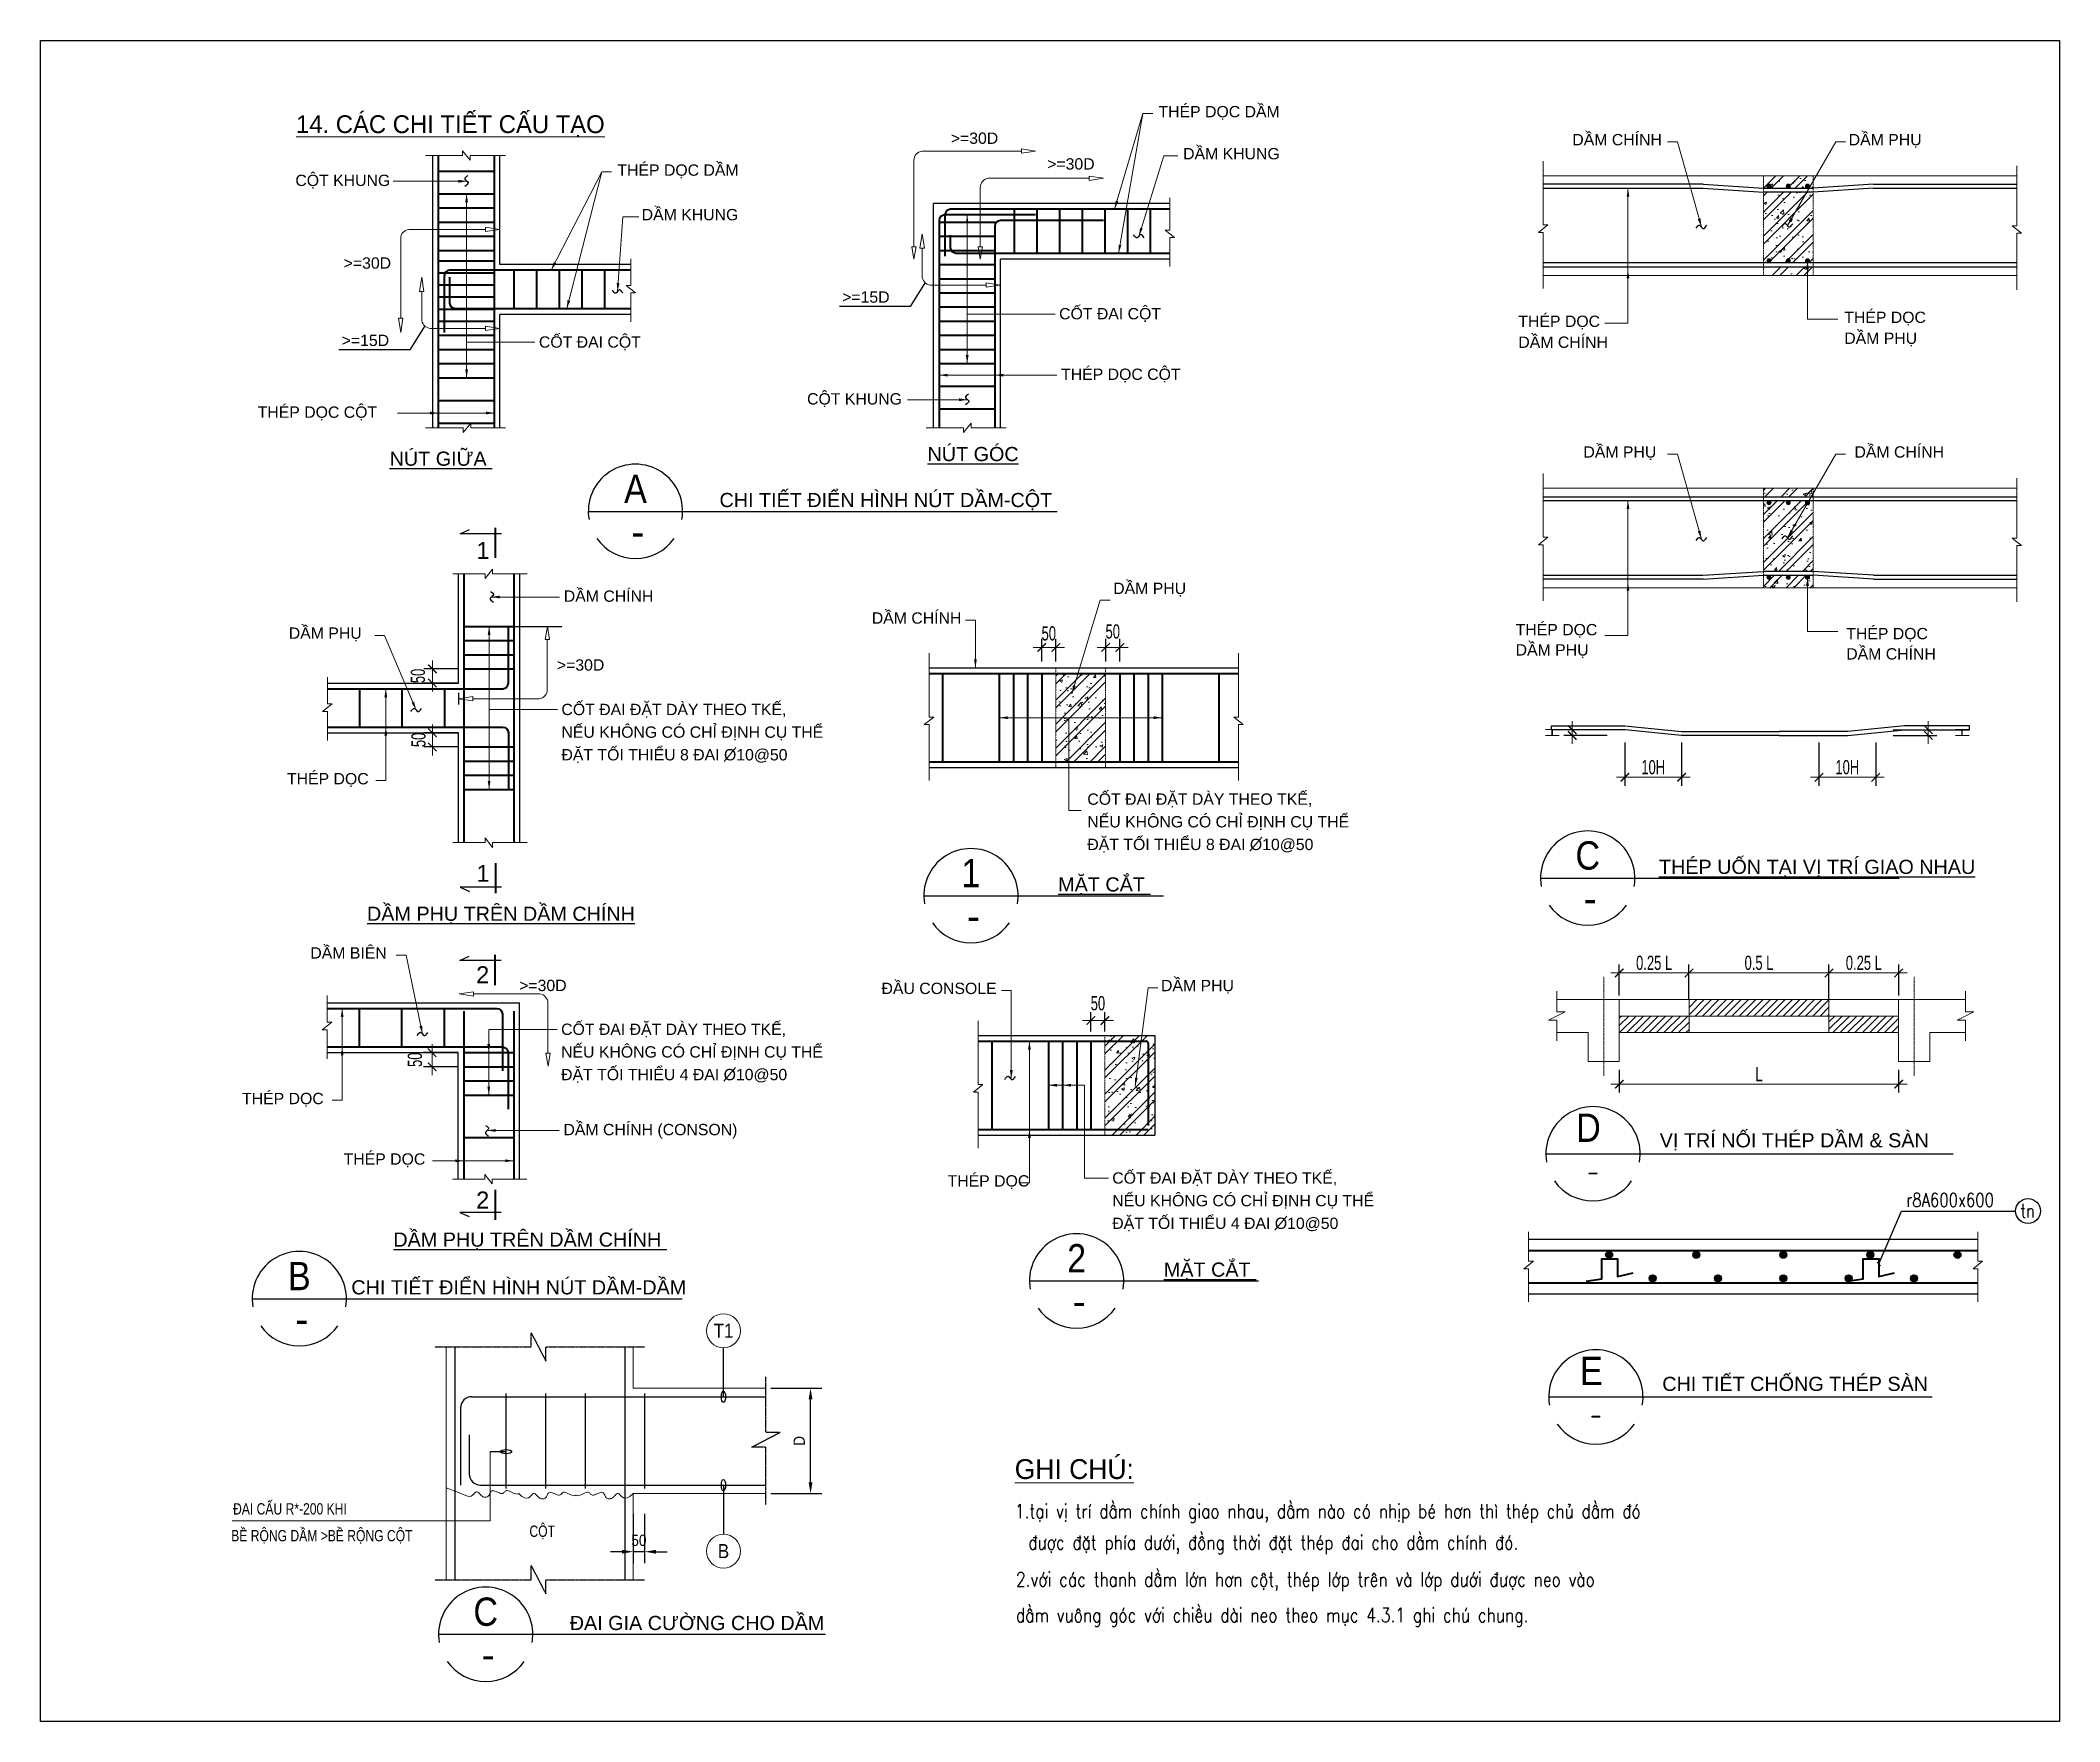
# Model space of a CAD drawing. Header units: millimetres. Extents: x 32534 to 196510, y -37949 to -8249.
# Drawn here: x 117030 to 152703, y -37949 to -8249 of the extents above; entities that cross this region are included whole.
import ezdxf
from ezdxf.enums import TextEntityAlignment as Align

# ---------------------------------------------------------------- set-up
doc = ezdxf.new("R2010")
doc.units = ezdxf.units.MM
doc.header["$MEASUREMENT"] = 0
doc.linetypes.add('CENTER', pattern=[2, 1.25, -0.25, 0.25, -0.25])
doc.linetypes.add('DASHED2', pattern=[0.375, 0.25, -0.125])
for name, color, linetype, lineweight in [('00 Structural standard notes$0$06- General text', 2, 'Continuous', 18), ('05- Dim', 9, 'Continuous', 25), ('06- General text', 2, 'Continuous', 25), ('S-Beam-edge', 7, 'Continuous', 25), ('S-Breaks', 9, 'DASHED2', 25), ('S-dims', 8, 'Continuous', 18), ('S-Grid', 5, 'CENTER', 18), ('S-hatch', 252, 'Continuous', 5), ('S-Leader', 8, 'Continuous', 20), ('S-SEC-2', 2, 'Continuous', 18), ('S-text', 3, 'Continuous', 25), ('S-TEXT18', 2, 'Continuous', 18), ('S-TEXT35', 3, 'Continuous', 25), ('S-thin', 253, 'Continuous', 18), ('THAYNHO', 4, 'Continuous', 18), ('Thep', 3, 'Continuous', 40)]:
    doc.layers.add(name, color=color, linetype=linetype, lineweight=lineweight)
for name, color, linetype in [('Hatch', 157, 'Continuous'), ('S-LINK', 92, 'Continuous'), ('S-REBAR-B', 92, 'Continuous'), ('S-REBAR-T', 92, 'Continuous'), ('S-REBAR-V', 92, 'Continuous'), ('S-TEXT25', 7, 'Continuous'), ('THAY', 253, 'Continuous')]:
    doc.layers.add(name, color=color, linetype=linetype)
doc.styles.add('00 Structural standard notes$0$CARTOUCHE', font='Vhavan_1.ttf')
doc.styles.add('00 Structural standard notes$0$STANDARD', font='vnsimli.shx', dxfattribs={"width": 0.8})
doc.styles.add('Archetype', font='ARIALN_0.TTF', dxfattribs={"width": 0.8})
doc.styles.add('General text 2', font='VHARIAL.TTF')
doc.styles.add('S-TEXT18', font='ISOCP.shx')
doc.styles.add('S-TEXT25', font='VN_VNI.shx', dxfattribs={"width": 0.9})
doc.styles.add('S-TEXT35', font='Vhavan_1.ttf', dxfattribs={"width": 0.9})
doc.styles.add('vn-vni', font='vn_vni.shx', dxfattribs={"width": 0.8})
doc.styles.add('vnsimli', font='vnsimli.shx')
doc.styles.add('vnsimpli', font='vnsimli.shx', dxfattribs={"width": 0.65})
doc.dimstyles.new('DIM-D1', dxfattribs={"dimtxt": 250, "dimasz": 150, "dimexe": 150, "dimexo": 0, "dimgap": 50, "dimtad": 1, "dimdec": 0, "dimzin": 12, "dimdsep": 46, "dimtxsty": 'Archetype', "dimblk": 'ARCHTICK', "dimcen": 30, "dimdle": 150, "dimclrd": 256, "dimclre": 256, "dimclrt": 256, "dimadec": 0, "dimazin": 0, "dimtfac": 1, "dimtdec": 0, "dimtmove": 2, "dimatfit": 3, "dimfxl": 1, "dimtolj": 1, "dimtzin": 12, "dimlwd": -1, "dimarcsym": 1})
doc.dimstyles.new('PT-30', dxfattribs={"dimscale": 30, "dimtxt": 2.5, "dimasz": 1.2, "dimexe": 1.2, "dimexo": 0, "dimgap": 0.5, "dimtad": 1, "dimdec": 0, "dimzin": 0, "dimdsep": 46, "dimtxsty": 'vnsimpli', "dimblk": 'ARCHTICK', "dimcen": 0.09, "dimdle": 1.2, "dimclrd": 8, "dimclre": 8, "dimclrt": 3, "dimadec": 0, "dimazin": 0, "dimtfac": 1, "dimtdec": 0, "dimtofl": 0, "dimtmove": 0, "dimatfit": 3, "dimfxl": 1, "dimtolj": 1, "dimtzin": 0, "dimarcsym": 0})
doc.dimstyles.new('SDIM_100_STD', dxfattribs={"dimscale": 100, "dimtxt": 2, "dimasz": 2, "dimexe": 2, "dimexo": 1, "dimgap": 1, "dimtad": 1, "dimdec": 0, "dimtxsty": 'S-TEXT25', "dimcen": 2.5, "dimdle": 2, "dimclrd": 1, "dimclre": 1, "dimclrt": 2, "dimadec": 0, "dimazin": 0, "dimtfac": 1, "dimtdec": 0, "dimtix": 1, "dimtmove": 0, "dimatfit": 3, "dimfxl": 1, "dimarcsym": 0})
pattern_1 = [(45, (135203.69, -60970.05), (-64.96544, 64.96544), [])]

msp = doc.modelspace()

# ---------------------------------------------------------------- texts
at = {"style": '00 Structural standard notes$0$STANDARD', "width": 0.8}
for s, p in [('1.t¹i vÞ trÝ dÇm chÝnh giao nhau, dÇm nµo cã nhÞp bÐ h¬n th× thÐp chñ dÇm ®ã', (134245.34, -34356.29)), ('®\xadîc ®Æt phÝa d\xadíi, ®ång thêi ®Æt thÐp ®ai cho dÇm chÝnh ®ã.', (134482.54, -34908.7)), ('2.víi c¸c thanh dÇm lín h¬n cét, thÐp líp trªn vµ líp d\xadíi ®\xadîc neo vµo', (134265.26, -35561.79)), ('dÇm vu«ng gãc víi chiÒu dµi neo theo môc 4.3.1 ghi chó chung.', (134265.26, -36191.96))]:
    msp.add_text(s, height=250, dxfattribs=at).set_placement(p)
at = {"char_height": 500, "attachment_point": 1, "line_spacing_factor": 1.2, "style": 'General text 2'}
for insert in [(127469.69, -16678.78), (144293.33, -23157.34), (133396.31, -23468.74), (135263.62, -30273.23), (121531.25, -30587.11), (121531.25, -30587.11), (124824.1, -36516.45), (124824.1, -36516.45)]:
    msp.add_mtext('-', dxfattribs=dict(at, insert=insert))
at = {"layer": '00 Structural standard notes$0$06- General text', "color": 1, "ltscale": 500, "style": '00 Structural standard notes$0$CARTOUCHE'}
for s, height, p in [('%%U14. C¸C CHI TIÕT CÊU T¹O', 315, (121546.33, -9887.32)), ('%%Ughi chó:', 350, (134242.74, -33663.53))]:
    msp.add_text(s, height=height, dxfattribs=at).set_placement(p)
at = {"layer": '06- General text', "style": 'General text 2'}
for s, height, p in [('ThÐp däc dÇm', 200, (136783, -9508.42)), ('>=30d', 200, (133112.98, -9977.44)), ('DÇm chÝnh', 200, (144093.65, -10003.11)), ('DÇm phô', 200, (148976.31, -10003.11)), ('>=30d', 200, (134816.14, -10431.52)), ('DÇm khung', 200, (137217.99, -10250.85)), ('Cét khung', 200, (121535.09, -10722.38)), ('ThÐp däc dÇm', 200, (127223.64, -10540.76)), ('DÇm khung', 200, (127652.95, -11327.88)), ('>=30d', 200, (122387.55, -12182.36)), ('>=15d', 200, (131193.95, -12783.39)), ('Cèt ®ai cét', 200, (135027.59, -13077.65)), ('ThÐp däc', 200, (143140.28, -13211.95)), ('ThÐp däc', 200, (148897.87, -13141.95)), ('>=15d', 200, (122352.73, -13548.46)), ('Cèt ®ai cét', 200, (125837.44, -13577.88)), ('dÇm chÝnh', 200, (143140.28, -13581.07)), ('dÇm phô', 200, (148897.87, -13511.07)), ('ThÐp däc cét', 200, (135062.47, -14147.51)), ('Cét khung', 200, (130574.99, -14581.93)), ('ThÐp däc cét', 200, (120868.59, -14816.83)), ('DÇm phô', 200, (144289.44, -15520.3)), ('DÇm chÝnh', 200, (149078.45, -15520.3)), ('1', 300, (124733.63, -17259.69)), ('DÇm phô', 200, (135983.39, -17929.88)), ('DÇm chÝnh', 200, (126276.97, -18066.89)), ('DÇm chÝnh', 200, (131718.6, -18453.91)), ('ThÐp däc', 200, (143092.61, -18659.14)), ('DÇm phô', 200, (121418.67, -18720.68)), ('dÇm phô', 200, (143092.61, -19016.67)), ('ThÐp däc', 200, (148933.16, -18729.14)), ('>=30d', 200, (126154.02, -19282.82)), ('dÇm chÝnh', 200, (148933.16, -19086.67)), ('Cèt ®ai ®Æt dµy theo TkÕ,', 200, (126235.36, -20069.07)), ('nÕu kh«ng cã chØ ®Þnh cô thÓ', 200, (126235.36, -20469.07)), ('®Æt tèi thiÓu 8 ®ai O10@50', 200, (126235.36, -20869.07)), ('ThÐp däc', 200, (121386.36, -21292.3)), ('Cèt ®ai ®Æt dµy theo TkÕ,', 200, (135526.14, -21653.1)), ('nÕu kh«ng cã chØ ®Þnh cô thÓ', 200, (135526.14, -22053.1)), ('®Æt tèi thiÓu 8 ®ai O10@50', 200, (135526.14, -22453.1)), ('1', 300, (124733.63, -22964.07)), ('DÇm biªn', 200, (121799.07, -24370.38)), ('2', 300, (124727.74, -24755.34)), ('>=30d', 200, (125488.06, -24944)), ('§Çu console', 200, (131889.86, -24996.37)), ('DÇm phô', 200, (136827.65, -24946.37)), ('Cèt ®ai ®Æt dµy theo TkÕ,', 200, (126229.47, -25718.76)), ('nÕu kh«ng cã chØ ®Þnh cô thÓ', 200, (126229.47, -26118.76)), ('®Æt tèi thiÓu 4 ®ai O10@50', 200, (126229.47, -26518.76)), ('ThÐp däc', 200, (120592.89, -26941.99)), ('DÇm chÝnh (conson)', 200, (126271.07, -27490.72)), ('ThÐp däc', 200, (122386.59, -28010.75)), ('ThÐp däc', 200, (133056.73, -28397.35)), ('Cèt ®ai ®Æt dµy theo TkÕ,', 200, (135966.72, -28346.11)), ('2', 300, (124727.74, -28735.19)), ('nÕu kh«ng cã chØ ®Þnh cô thÓ', 200, (135966.72, -28746.11)), ('®Æt tèi thiÓu 4 ®ai O10@50', 200, (135966.72, -29146.11))]:
    msp.add_text(s, height=height, dxfattribs=at).set_placement(p, align=Align.MIDDLE_LEFT)
for s, p in [('%%UNóT GI÷A ', (123200.15, -15763.83)), ('%%UNóT GãC', (132702.46, -15682.04)), ('CHI TIÕT §IÓN H×NH NóT DÇM-CéT', (129027.54, -16494.17)), ('%%UthÐp uèn t¹i vÞ trÝ giao nhau', (145624.57, -22974.58)), ('%%UmÆt c¾t ', (135010.78, -23284.78)), ('%%UDÇM PHô TR£N DÇM CHÝNH', (122800.37, -23803.13)), ('%%UDÇM PHô TR£N DÇM CHÝNH ', (123265.73, -29559.01)), ('%%UmÆt c¾t ', (136878.09, -30089.27)), ('CHI TIÕT §IÓN H×NH NóT DÇM-DÇM ', (122523.41, -30402.51)), ('®ai gia c\xadêng cho dÇm', (126381.95, -36331.85))]:
    msp.add_text(s, height=250, dxfattribs=at).set_placement(p)
for s, p in [('vÞ trÝ nèi thÐp dÇm & sµn', (148014.92, -27679.74)), ('chi tiÕt chèng thÐp sµn', (148030.81, -31982.92))]:
    msp.add_text(s, height=250, dxfattribs=at).set_placement(p, align=Align.MIDDLE_CENTER)
at = {"layer": 'S-text', "style": 'vnsimli', "width": 0.8}
for s, p in [('r8A600x600', (149992.27, -28852.65)), ('tn', (152008.88, -29044.41))]:
    msp.add_text(s, height=240.385, dxfattribs=at).set_placement(p)
at = {"layer": 'S-TEXT18', "style": 'S-TEXT18'}
for text, p in [('S-0001', (144459.57, -28064.79)), ('MA2-S0001', (144509.72, -32360.33))]:
    msp.add_attdef('-', text=text, height=333.333, dxfattribs=at).set_placement(p, align=Align.TOP_CENTER)
at = {"layer": 'S-TEXT25', "width": 0.8}
for s, style, p in [('ÑAI CAÁU R*-200 KHI ', 'S-TEXT25', (120434.27, -34290.77)), ('BEÀ ROÄNG DAÀM >BEÀ ROÄNG COÄT', 'S-TEXT25', (120401.12, -34764.27)), ('COÄT', 'vn-vni', (125669.7, -34686.09))]:
    msp.add_text(s, height=200, dxfattribs=dict(at, style=style)).set_placement(p)
at = {"layer": 'S-TEXT35', "style": 'S-TEXT35', "width": 0.9}
for tag, p in [('A', (127543.2, -16569.71)), ('C', (144366.85, -23048.27)), ('1', (133469.83, -23359.67)), ('D', (144379.4, -27858.25)), ('2', (135337.14, -30164.16)), ('B', (121604.77, -30478.04)), ('E', (144429.55, -32153.79)), ('C', (124897.62, -36407.38))]:
    msp.add_attdef(tag, text='A', height=500, dxfattribs=at).set_placement(p, align=Align.BOTTOM_CENTER)

# ---------------------------------------------------------------- blocks, each defined once
blk = doc.blocks.new('_ArchTick')
at = {"color": 0, "linetype": 'ByBlock', "const_width": 0.15}
blk.add_lwpolyline([(-0.5, -0.5), (0.5, 0.5)], dxfattribs=at)
blk = doc.blocks.new('*D49')
at = {"layer": 'Defpoints', "color": 0, "transparency": 16777216}
for p in [(144092, -20527), (144711, -20427), (144711, -20527)]:
    blk.add_point(p, dxfattribs=at)
at = {"layer": 'S-dims', "transparency": 16777216}
blk.add_line((144092, -20277), (144092, -20677), dxfattribs=at)
at = {"layer": 'S-dims', "lineweight": -2, "transparency": 16777216}
for p, q in [((144711, -20427), (143942, -20427)), ((144711, -20527), (143942, -20527))]:
    blk.add_line(p, q, dxfattribs=at)
at = {"layer": 'S-dims', "transparency": 16777216, "xscale": 150, "yscale": 150, "zscale": 150}
for p, rotation in [((144092, -20427), 90), ((144092, -20527), 270)]:
    blk.add_blockref('_ArchTick', p, dxfattribs=dict(at, rotation=rotation))
at = {"layer": 'S-dims', "transparency": 16777216, "insert": (143742, -20477), "char_height": 250, "attachment_point": 5, "rotation": 90, "style": 'Archetype'}
blk.add_mtext('\\A1;H', dxfattribs=at)
blk = doc.blocks.new('*D50')
at = {"layer": 'Defpoints', "color": 0, "transparency": 16777216}
for p in [(145022, -20654), (146024, -20654), (146024, -21268)]:
    blk.add_point(p, dxfattribs=at)
at = {"layer": 'S-dims', "lineweight": -2, "transparency": 16777216}
for p, q in [((145022, -20654), (145022, -21418)), ((146024, -20654), (146024, -21418))]:
    blk.add_line(p, q, dxfattribs=at)
at = {"layer": 'S-dims', "transparency": 16777216}
blk.add_line((144872, -21268), (146174, -21268), dxfattribs=at)
at = {"layer": 'S-dims', "transparency": 16777216, "xscale": 150, "yscale": 150, "zscale": 150, "rotation": 180}
blk.add_blockref('_ArchTick', (145022, -21268), dxfattribs=at)
at = {"layer": 'S-dims', "transparency": 16777216, "xscale": 150, "yscale": 150, "zscale": 150}
blk.add_blockref('_ArchTick', (146024, -21268), dxfattribs=at)
at = {"layer": 'S-dims', "transparency": 16777216, "insert": (145523, -21090), "char_height": 250, "attachment_point": 5, "style": 'Archetype'}
blk.add_mtext('\\A1;10H', dxfattribs=at)
blk = doc.blocks.new('*D45')
at = {"layer": 'Defpoints', "color": 0, "transparency": 16777216}
for p in [(123950, -26382), (124412, -26132), (124412, -26382)]:
    blk.add_point(p, dxfattribs=at)
at = {"layer": 'S-dims', "transparency": 16777216}
blk.add_line((123950, -25982), (123950, -26532), dxfattribs=at)
at = {"layer": 'S-dims', "lineweight": -2, "transparency": 16777216}
for p, q in [((124412, -26132), (123800, -26132)), ((124412, -26382), (123800, -26382))]:
    blk.add_line(p, q, dxfattribs=at)
at = {"layer": 'S-dims', "transparency": 16777216, "xscale": 150, "yscale": 150, "zscale": 150}
for p, rotation in [((123950, -26132), 90), ((123950, -26382), 270)]:
    blk.add_blockref('_ArchTick', p, dxfattribs=dict(at, rotation=rotation))
at = {"layer": 'S-dims', "transparency": 16777216, "insert": (123648, -26257), "char_height": 250, "attachment_point": 5, "rotation": 90, "style": 'Archetype'}
blk.add_mtext('\\A1;50', dxfattribs=at)
blk = doc.blocks.new('*D46')
at = {"layer": 'Defpoints', "color": 0, "transparency": 16777216}
for p in [(135588, -25565), (135588, -25760), (135838, -25760)]:
    blk.add_point(p, dxfattribs=at)
at = {"layer": 'S-dims', "transparency": 16777216}
blk.add_line((135988, -25565), (135438, -25565), dxfattribs=at)
at = {"layer": 'S-dims', "lineweight": -2, "transparency": 16777216}
for p, q in [((135588, -25760), (135588, -25415)), ((135838, -25760), (135838, -25415))]:
    blk.add_line(p, q, dxfattribs=at)
at = {"layer": 'S-dims', "transparency": 16777216, "xscale": 150, "yscale": 150, "zscale": 150, "rotation": 180}
blk.add_blockref('_ArchTick', (135588, -25565), dxfattribs=at)
at = {"layer": 'S-dims', "transparency": 16777216, "xscale": 150, "yscale": 150, "zscale": 150}
blk.add_blockref('_ArchTick', (135838, -25565), dxfattribs=at)
at = {"layer": 'S-dims', "transparency": 16777216, "insert": (135713, -25260), "char_height": 250, "attachment_point": 5, "style": 'Archetype'}
blk.add_mtext('\\A1;50', dxfattribs=at)
blk = doc.blocks.new('*D47')
at = {"layer": 'Defpoints', "color": 0, "transparency": 16777216}
for p in [(124418, -20482), (123956, -20732), (124418, -20732)]:
    blk.add_point(p, dxfattribs=at)
at = {"layer": 'S-dims', "transparency": 16777216}
blk.add_line((123956, -20332), (123956, -20882), dxfattribs=at)
at = {"layer": 'S-dims', "lineweight": -2, "transparency": 16777216}
for p, q in [((124418, -20482), (123806, -20482)), ((124418, -20732), (123806, -20732))]:
    blk.add_line(p, q, dxfattribs=at)
at = {"layer": 'S-dims', "transparency": 16777216, "xscale": 150, "yscale": 150, "zscale": 150}
for p, rotation in [((123956, -20482), 90), ((123956, -20732), 270)]:
    blk.add_blockref('_ArchTick', p, dxfattribs=dict(at, rotation=rotation))
at = {"layer": 'S-dims', "transparency": 16777216, "insert": (123711, -20607), "char_height": 250, "attachment_point": 5, "rotation": 90, "style": 'Archetype'}
blk.add_mtext('\\A1;50', dxfattribs=at)
blk = doc.blocks.new('*D48')
at = {"layer": 'Defpoints', "color": 0, "transparency": 16777216}
for p in [(123956, -19602), (124418, -19352), (124418, -19602)]:
    blk.add_point(p, dxfattribs=at)
at = {"layer": 'S-dims', "transparency": 16777216}
blk.add_line((123956, -19202), (123956, -19752), dxfattribs=at)
at = {"layer": 'S-dims', "lineweight": -2, "transparency": 16777216}
for p, q in [((124418, -19352), (123806, -19352)), ((124418, -19602), (123806, -19602))]:
    blk.add_line(p, q, dxfattribs=at)
at = {"layer": 'S-dims', "transparency": 16777216, "xscale": 150, "yscale": 150, "zscale": 150}
for p, rotation in [((123956, -19352), 90), ((123956, -19602), 270)]:
    blk.add_blockref('_ArchTick', p, dxfattribs=dict(at, rotation=rotation))
at = {"layer": 'S-dims', "transparency": 16777216, "insert": (123701, -19477), "char_height": 250, "attachment_point": 5, "rotation": 90, "style": 'Archetype'}
blk.add_mtext('\\A1;50', dxfattribs=at)
blk = doc.blocks.new('*D51')
at = {"layer": 'Defpoints', "color": 0, "transparency": 16777216}
for p in [(134720, -18973), (134720, -19223), (134970, -19223)]:
    blk.add_point(p, dxfattribs=at)
at = {"layer": 'S-dims', "lineweight": -2, "transparency": 16777216}
for p, q in [((134720, -19223), (134720, -18823)), ((134970, -19223), (134970, -18823))]:
    blk.add_line(p, q, dxfattribs=at)
at = {"layer": 'S-dims', "transparency": 16777216}
blk.add_line((135120, -18973), (134570, -18973), dxfattribs=at)
at = {"layer": 'S-dims', "transparency": 16777216, "xscale": 150, "yscale": 150, "zscale": 150, "rotation": 180}
blk.add_blockref('_ArchTick', (134720, -18973), dxfattribs=at)
at = {"layer": 'S-dims', "transparency": 16777216, "xscale": 150, "yscale": 150, "zscale": 150}
blk.add_blockref('_ArchTick', (134970, -18973), dxfattribs=at)
at = {"layer": 'S-dims', "transparency": 16777216, "insert": (134845, -18727), "char_height": 250, "attachment_point": 5, "style": 'Archetype'}
blk.add_mtext('\\A1;50', dxfattribs=at)
blk = doc.blocks.new('*D52')
at = {"layer": 'Defpoints', "color": 0, "transparency": 16777216}
for p in [(148451, -20654), (149453, -20654), (148451, -21268)]:
    blk.add_point(p, dxfattribs=at)
at = {"layer": 'S-dims', "lineweight": -2, "transparency": 16777216}
for p, q in [((148451, -20654), (148451, -21418)), ((149453, -20654), (149453, -21418))]:
    blk.add_line(p, q, dxfattribs=at)
at = {"layer": 'S-dims', "transparency": 16777216}
blk.add_line((149603, -21268), (148301, -21268), dxfattribs=at)
at = {"layer": 'S-dims', "transparency": 16777216, "xscale": 150, "yscale": 150, "zscale": 150, "rotation": 180}
blk.add_blockref('_ArchTick', (148451, -21268), dxfattribs=at)
at = {"layer": 'S-dims', "transparency": 16777216, "xscale": 150, "yscale": 150, "zscale": 150}
blk.add_blockref('_ArchTick', (149453, -21268), dxfattribs=at)
at = {"layer": 'S-dims', "transparency": 16777216, "insert": (148952, -21090), "char_height": 250, "attachment_point": 5, "style": 'Archetype'}
blk.add_mtext('\\A1;10H', dxfattribs=at)
blk = doc.blocks.new('*D53')
at = {"layer": 'Defpoints', "color": 0, "transparency": 16777216}
for p in [(149764, -20427), (149764, -20527), (150383, -20527)]:
    blk.add_point(p, dxfattribs=at)
at = {"layer": 'S-dims', "transparency": 16777216}
blk.add_line((150383, -20277), (150383, -20677), dxfattribs=at)
at = {"layer": 'S-dims', "lineweight": -2, "transparency": 16777216}
for p, q in [((149764, -20427), (150533, -20427)), ((149764, -20527), (150533, -20527))]:
    blk.add_line(p, q, dxfattribs=at)
at = {"layer": 'S-dims', "transparency": 16777216, "xscale": 150, "yscale": 150, "zscale": 150}
for p, rotation in [((150383, -20427), 90), ((150383, -20527), 270)]:
    blk.add_blockref('_ArchTick', p, dxfattribs=dict(at, rotation=rotation))
at = {"layer": 'S-dims', "transparency": 16777216, "insert": (150983, -20477), "char_height": 250, "attachment_point": 5, "rotation": 90, "style": 'Archetype'}
blk.add_mtext('\\A1;H', dxfattribs=at)
blk = doc.blocks.new('*D54')
at = {"layer": 'Defpoints', "color": 0, "transparency": 16777216}
for p in [(135850, -18973), (135850, -19223), (136100, -19223)]:
    blk.add_point(p, dxfattribs=at)
at = {"layer": 'S-dims', "lineweight": -2, "transparency": 16777216}
for p, q in [((135850, -19223), (135850, -18823)), ((136100, -19223), (136100, -18823))]:
    blk.add_line(p, q, dxfattribs=at)
at = {"layer": 'S-dims', "transparency": 16777216}
blk.add_line((136250, -18973), (135700, -18973), dxfattribs=at)
at = {"layer": 'S-dims', "transparency": 16777216, "xscale": 150, "yscale": 150, "zscale": 150, "rotation": 180}
blk.add_blockref('_ArchTick', (135850, -18973), dxfattribs=at)
at = {"layer": 'S-dims', "transparency": 16777216, "xscale": 150, "yscale": 150, "zscale": 150}
blk.add_blockref('_ArchTick', (136100, -18973), dxfattribs=at)
at = {"layer": 'S-dims', "transparency": 16777216, "insert": (135975, -18693), "char_height": 250, "attachment_point": 5, "style": 'Archetype'}
blk.add_mtext('\\A1;50', dxfattribs=at)
blk = doc.blocks.new('*D55')
at = {"layer": 'Defpoints', "color": 0, "transparency": 16777216}
for p in [(146155, -24724), (144923, -25121), (146155, -25192)]:
    blk.add_point(p, dxfattribs=at)
at = {"layer": 'S-dims', "lineweight": -2, "transparency": 16777216}
for p, q in [((144923, -25121), (144923, -24574)), ((146155, -25192), (146155, -24574))]:
    blk.add_line(p, q, dxfattribs=at)
at = {"layer": 'S-dims', "transparency": 16777216}
blk.add_line((144773, -24724), (146305, -24724), dxfattribs=at)
at = {"layer": 'S-dims', "transparency": 16777216, "xscale": 150, "yscale": 150, "zscale": 150, "rotation": 180}
blk.add_blockref('_ArchTick', (144923, -24724), dxfattribs=at)
at = {"layer": 'S-dims', "transparency": 16777216, "xscale": 150, "yscale": 150, "zscale": 150}
blk.add_blockref('_ArchTick', (146155, -24724), dxfattribs=at)
at = {"layer": 'S-dims', "transparency": 16777216, "insert": (145539, -24546), "char_height": 250, "attachment_point": 5, "style": 'Archetype'}
blk.add_mtext('\\A1;0.25 L', dxfattribs=at)
blk = doc.blocks.new('*D56')
at = {"layer": 'Defpoints', "color": 0, "transparency": 16777216}
for p in [(144924, -26433), (149859, -26433), (149859, -26688)]:
    blk.add_point(p, dxfattribs=at)
at = {"layer": 'S-dims', "transparency": 16777216}
blk.add_line((144774, -26688), (150009, -26688), dxfattribs=at)
at = {"layer": 'S-dims', "lineweight": -2, "transparency": 16777216}
for p, q in [((144924, -26433), (144924, -26838)), ((149859, -26433), (149859, -26838))]:
    blk.add_line(p, q, dxfattribs=at)
at = {"layer": 'S-dims', "transparency": 16777216, "xscale": 150, "yscale": 150, "zscale": 150, "rotation": 180}
blk.add_blockref('_ArchTick', (144924, -26688), dxfattribs=at)
at = {"layer": 'S-dims', "transparency": 16777216, "xscale": 150, "yscale": 150, "zscale": 150}
blk.add_blockref('_ArchTick', (149859, -26688), dxfattribs=at)
at = {"layer": 'S-dims', "transparency": 16777216, "insert": (147392, -26513), "char_height": 250, "attachment_point": 5, "style": 'Archetype'}
blk.add_mtext('\\A1;L', dxfattribs=at)
blk = doc.blocks.new('*D57')
at = {"layer": 'Defpoints', "color": 0, "transparency": 16777216}
for p in [(148628, -24724), (146155, -24999), (148628, -24999)]:
    blk.add_point(p, dxfattribs=at)
at = {"layer": 'S-dims', "lineweight": -2, "transparency": 16777216}
for p, q in [((146155, -24999), (146155, -24574)), ((148628, -24999), (148628, -24574))]:
    blk.add_line(p, q, dxfattribs=at)
at = {"layer": 'S-dims', "transparency": 16777216}
blk.add_line((146005, -24724), (148778, -24724), dxfattribs=at)
at = {"layer": 'S-dims', "transparency": 16777216, "xscale": 150, "yscale": 150, "zscale": 150, "rotation": 180}
blk.add_blockref('_ArchTick', (146155, -24724), dxfattribs=at)
at = {"layer": 'S-dims', "transparency": 16777216, "xscale": 150, "yscale": 150, "zscale": 150}
blk.add_blockref('_ArchTick', (148628, -24724), dxfattribs=at)
at = {"layer": 'S-dims', "transparency": 16777216, "insert": (147392, -24546), "char_height": 250, "attachment_point": 5, "style": 'Archetype'}
blk.add_mtext('\\A1;0.5 L', dxfattribs=at)
blk = doc.blocks.new('*D58')
at = {"layer": 'Defpoints', "color": 0, "transparency": 16777216}
for p in [(148628, -24724), (148628, -25192), (149860, -25121)]:
    blk.add_point(p, dxfattribs=at)
at = {"layer": 'S-dims', "lineweight": -2, "transparency": 16777216}
for p, q in [((148628, -25192), (148628, -24574)), ((149860, -25121), (149860, -24574))]:
    blk.add_line(p, q, dxfattribs=at)
at = {"layer": 'S-dims', "transparency": 16777216}
blk.add_line((150010, -24724), (148478, -24724), dxfattribs=at)
at = {"layer": 'S-dims', "transparency": 16777216, "xscale": 150, "yscale": 150, "zscale": 150, "rotation": 180}
blk.add_blockref('_ArchTick', (148628, -24724), dxfattribs=at)
at = {"layer": 'S-dims', "transparency": 16777216, "xscale": 150, "yscale": 150, "zscale": 150}
blk.add_blockref('_ArchTick', (149860, -24724), dxfattribs=at)
at = {"layer": 'S-dims', "transparency": 16777216, "insert": (149244, -24546), "char_height": 250, "attachment_point": 5, "style": 'Archetype'}
blk.add_mtext('\\A1;0.25 L', dxfattribs=at)
blk = doc.blocks.new('*D59')
at = {"layer": 'Defpoints', "color": 0, "transparency": 16777216}
for p in [(129832, -32059, 500), (130636, -32059), (129832, -33922, 500)]:
    blk.add_point(p, dxfattribs=at)
at = {"layer": 'S-dims', "color": 1, "lineweight": -2, "transparency": 16777216}
for p, q in [((129932, -32059), (130836, -32059)), ((130636, -33722), (130636, -32259)), ((129932, -33922), (130836, -33922))]:
    blk.add_line(p, q, dxfattribs=at)
at = {"layer": 'S-dims', "color": 1, "transparency": 16777216}
for points in [[(130603, -32259), (130670, -32259), (130636, -32059)], [(130603, -33722), (130670, -33722), (130636, -33922)]]:
    blk.add_solid(points, dxfattribs=at)
at = {"layer": 'S-dims', "color": 2, "transparency": 16777216, "insert": (130436, -32991), "char_height": 200, "attachment_point": 5, "rotation": 90, "style": 'S-TEXT25'}
blk.add_mtext('D', dxfattribs=at)
blk = doc.blocks.new('S033')
at = {"color": 0}
blk.add_ellipse((0, 0), major_axis=(-1, 0), ratio=0.375, dxfattribs=at)
blk = doc.blocks.new('BEAM_CODE')
at = {"layer": 'S-TEXT18'}
blk.add_circle((0, 0), 3, dxfattribs=at)
at = {"layer": 'S-TEXT35', "style": 'S-TEXT35', "width": 0.9}
blk.add_attdef('BC', text='', height=2.5, dxfattribs=at).set_placement((0, 0), align=Align.MIDDLE_CENTER)
blk = doc.blocks.new('*D60')
at = {"layer": 'Defpoints', "color": 0, "transparency": 16777216}
for p in [(127504, -34180), (127704, -34180), (127504, -34948)]:
    blk.add_point(p, dxfattribs=at)
at = {"layer": 'S-dims', "color": 1, "lineweight": -2, "transparency": 16777216}
for p, q in [((127504, -34280), (127504, -35148)), ((127704, -34280), (127704, -35148)), ((127304, -34948), (127104, -34948)), ((127704, -34948), (127504, -34948)), ((127904, -34948), (128104, -34948))]:
    blk.add_line(p, q, dxfattribs=at)
at = {"layer": 'S-dims', "color": 1, "transparency": 16777216}
for points in [[(127304, -34915), (127304, -34982), (127504, -34948)], [(127904, -34915), (127904, -34982), (127704, -34948)]]:
    blk.add_solid(points, dxfattribs=at)
at = {"layer": 'S-dims', "color": 2, "transparency": 16777216, "insert": (127604, -34748), "char_height": 200, "attachment_point": 5, "style": 'S-TEXT25'}
blk.add_mtext('50', dxfattribs=at)

# ---------------------------------------------------------------- dimensions: what is measured, and where the dimension line sits
at = {"layer": 'S-dims'}
for base, p1, p2, picture, middle in [((135849.86, -18972.99), (136099.86, -19222.81), (135849.86, -19222.81), '*D54', (135974.86, -18693.18)), ((134719.86, -18972.99), (134969.86, -19222.81), (134719.86, -19222.81), '*D51', (134844.86, -18727.41)), ((135587.88, -25565.45), (135837.88, -25759.91), (135587.88, -25759.91), '*D46', (135712.88, -25259.64))]:
    dim = msp.add_linear_dim(base=base, p1=p1, p2=p2, text='50', dimstyle='DIM-D1', dxfattribs=at)
    dim.commit()
    dim.dimension.update_dxf_attribs({"geometry": picture, "text_midpoint": middle, "dimtype": 160})
for base, p1, p2, picture, middle in [((123955.89, -19602.17), (124417.67, -19352.17), (124417.67, -19602.17), '*D48', (123701.24, -19477.17)), ((123955.89, -20732.17), (124417.67, -20482.17), (124417.67, -20732.17), '*D47', (123711.43, -20607.17)), ((123950, -26381.86), (124411.77, -26131.86), (124411.77, -26381.86), '*D45', (123648.25, -26256.86))]:
    dim = msp.add_linear_dim(base=base, p1=p1, p2=p2, angle=90, text='50', dimstyle='DIM-D1', dxfattribs=at)
    dim.commit()
    dim.dimension.update_dxf_attribs({"geometry": picture, "text_midpoint": middle, "dimtype": 160})
for base, p1, p2, angle, text, dimstyle, picture, middle in [((144091.98, -20526.73), (144710.92, -20426.73), (144710.92, -20526.73), 90, 'H', 'DIM-D1', '*D49', (143741.98, -20476.73)), ((150383.18, -20526.73), (149764.24, -20426.73), (149764.24, -20526.73), 270, 'H', 'DIM-D1', '*D53', (150983.18, -20476.73)), ((146024.01, -21267.77), (145021.73, -20653.72), (146024.01, -20653.72), 180, '10H', 'DIM-D1', '*D50', (145522.87, -21090.12)), ((148451.15, -21267.77), (149453.43, -20653.72), (148451.15, -20653.72), 180, '10H', 'DIM-D1', '*D52', (148952.29, -21090.12)), ((130636.28, -32059.33, -500), (129831.53, -33922.1), (129831.53, -32059.33), 90, 'D', 'SDIM_100_STD', '*D59', (130436.28, -32990.72, -500))]:
    dim = msp.add_linear_dim(base=base, p1=p1, p2=p2, angle=angle, text=text, dimstyle=dimstyle, dxfattribs=at)
    dim.commit()
    dim.dimension.update_dxf_attribs({"geometry": picture, "text_midpoint": middle})
for base, p1, p2, text, dimstyle, picture, middle in [((146155.39, -24724), (144923.2, -25121.11), (146155.39, -25191.68), '0.25 L', 'DIM-D1', '*D55', (145539.3, -24546.36)), ((148627.69, -24724), (146155.39, -24998.73), (148627.69, -24998.73), '0.5 L', 'DIM-D1', '*D57', (147391.54, -24546.36)), ((148627.69, -24724), (149859.88, -25121.11), (148627.69, -25191.68), '0.25 L', 'DIM-D1', '*D58', (149243.78, -24546.36)), ((149858.81, -26687.68), (144924.26, -26432.69), (149858.81, -26432.69), 'L', 'DIM-D1', '*D56', (147391.54, -26512.68)), ((127503.85, -34948.43), (127703.85, -34179.8), (127503.85, -34179.8), '50', 'SDIM_100_STD', '*D60', (127603.85, -34748.43))]:
    dim = msp.add_linear_dim(base=base, p1=p1, p2=p2, text=text, dimstyle=dimstyle, dxfattribs=at)
    dim.commit()
    dim.dimension.update_dxf_attribs({"geometry": picture, "text_midpoint": middle})

# ---------------------------------------------------------------- hatches: boundary and pattern name
at = {"layer": 'S-hatch'}
h = msp.add_hatch(dxfattribs=at)
h.set_pattern_fill('R.C', color=256, scale=75, style=0)
h.set_pattern_definition([(45, (89556.92, -36665.88), (-106.066, 318.198), []), (45, (89420.18, -36665.88), (-106.066, 318.198), []), (50, (89406.9, -36815.9), (537.945, -47.064), [56.25, -618.75]), (355, (89406.9, -36815.9), (-104.0635, 564.144), [45, -495]), (100.4514, (89451.75, -36819.8), (433.882, 517.0797), [47.805, -525.8566]), (46.1842, (89406.9, -36665.9), (800.431, -124.139), [84.375, -928.125]), (96.6356, (89473.6, -36676.2), (700.997, 730.588), [71.708, -788.785]), (351.1842, (89406.9, -36665.9), (700.996, 730.589), [67.5, -742.5]), (21, (89481.9, -36703.4), (447.6803, -301.9642), [56.25, -618.75]), (326, (89481.9, -36703.4), (182.4865, 543.8625), [45, -495]), (71.4514, (89519.2, -36728.54), (630.167, 241.898), [47.805, -525.8566]), (37.5, (89406.92, -36815.88), (9.1199, 249.6704), [0, -489, 0, -502.5, 0, -496.875]), (7.5, (89406.92, -36815.88), (197.3022, 295.8088), [0, -286.5, 0, -477.75, 0, -189.375]), (327.5, (89239.67, -36815.88), (400.3668, -16.91615), [0, -187.5, 0, -585, 0, -776.25]), (317.5, (89164.67, -36815.88), (437.3896, 75.0787), [0, -243.75, 0, -388.5, 0, -551.25])])
h.paths.add_polyline_path([(148348.68, -10931.66), (147468.68, -10931.66), (147468.68, -12179.82), (147568.08, -12179.82, -0.41421356), (147531.76, -12143.5, -1), (147604.41, -12143.5, -0.41421356), (147568.08, -12179.82), (147908.68, -12179.82, -0.41421356), (147872.36, -12143.5, -1), (147945, -12143.5, -0.41421356), (147908.68, -12179.82), (148249.28, -12179.82, -0.41421356), (148212.95, -12143.5, -1), (148285.6, -12143.5, -0.41421356), (148249.28, -12179.82), (148348.68, -12179.82)])
h.paths.add_polyline_path([(148348.68, -10641.82), (147468.68, -10641.82), (147468.68, -10861.82), (147568.08, -10861.82, -0.41421356), (147531.76, -10825.5, -1), (147604.41, -10825.5, -0.41421356), (147568.08, -10861.82), (147908.68, -10861.82, -0.41421356), (147872.36, -10825.5, -1), (147945, -10825.5, -0.41421356), (147908.68, -10861.82), (148249.28, -10861.82, -0.41421356), (148212.95, -10825.5, -1), (148285.6, -10825.5, -0.41421356), (148249.28, -10861.82), (148348.68, -10861.82)])
h.paths.add_polyline_path([(148348.68, -12249.82), (147468.68, -12249.82), (147468.68, -12401.82), (148348.68, -12401.82)])
for points in [[(147604.41, -10825.5, 1), (147531.76, -10825.5, 1)], [(147945, -10825.5, 1), (147872.36, -10825.5, 1)], [(148285.6, -10825.5, 1), (148212.95, -10825.5, 1)], [(147604.41, -12143.5, 1), (147531.76, -12143.5, 1)], [(147945, -12143.5, 1), (147872.36, -12143.5, 1)], [(148285.6, -12143.5, 1), (148212.95, -12143.5, 1)], [(147604.41, -16417.34, 1), (147531.76, -16417.34, 1)], [(147945, -16417.34, 1), (147872.36, -16417.34, 1)], [(148285.6, -16417.34, 1), (148212.95, -16417.34, 1)], [(147604.41, -17735.33, 1), (147531.76, -17735.33, 1)], [(147945, -17735.33, 1), (147872.36, -17735.33, 1)], [(148285.6, -17735.33, 1), (148212.95, -17735.33, 1)]]:
    msp.add_hatch(color=256, dxfattribs=at).paths.add_polyline_path(points)
h = msp.add_hatch(dxfattribs=at)
h.set_pattern_fill('R.C', color=256, scale=75, style=0)
h.set_pattern_definition([(45, (89556.92, -37336.5), (-106.066, 318.198), []), (45, (89420.18, -37336.5), (-106.066, 318.198), []), (50, (89406.9, -37486.5), (537.945, -47.064), [56.25, -618.75]), (355, (89406.9, -37486.5), (-104.0635, 564.144), [45, -495]), (100.4514, (89451.75, -37490.4), (433.882, 517.0797), [47.805, -525.8566]), (46.1842, (89406.9, -37336.5), (800.431, -124.139), [84.375, -928.125]), (96.6356, (89473.6, -37346.8), (700.997, 730.588), [71.708, -788.785]), (351.1842, (89406.9, -37336.5), (700.996, 730.589), [67.5, -742.5]), (21, (89481.9, -37374), (447.6803, -301.9642), [56.25, -618.75]), (326, (89481.9, -37374), (182.4865, 543.8625), [45, -495]), (71.4514, (89519.2, -37399.16), (630.167, 241.898), [47.805, -525.8566]), (37.5, (89406.92, -37486.5), (9.1199, 249.6704), [0, -489, 0, -502.5, 0, -496.875]), (7.5, (89406.92, -37486.5), (197.3022, 295.8088), [0, -286.5, 0, -477.75, 0, -189.375]), (327.5, (89239.67, -37486.5), (400.3668, -16.91615), [0, -187.5, 0, -585, 0, -776.25]), (317.5, (89164.67, -37486.5), (437.3896, 75.0787), [0, -243.75, 0, -388.5, 0, -551.25])])
h.paths.add_polyline_path([(148348.68, -16381.01), (148249.28, -16381.01, -0.41421356), (148285.6, -16417.34, -1), (148212.95, -16417.34, -0.41421356), (148249.28, -16381.01), (147908.68, -16381.01, -0.41421356), (147945, -16417.34, -1), (147872.36, -16417.34, -0.41421356), (147908.68, -16381.01), (147568.08, -16381.01, -0.41421356), (147604.41, -16417.34, -1), (147531.76, -16417.34, -0.41421356), (147568.08, -16381.01), (147468.68, -16381.01), (147468.68, -17629.17), (148348.68, -17629.17)])
h.paths.add_polyline_path([(148348.68, -16159.01), (147468.68, -16159.01), (147468.68, -16311.01), (148348.68, -16311.01)])
h.paths.add_polyline_path([(148348.68, -17699.01), (148249.28, -17699.01, -0.41421356), (148285.6, -17735.33, -1), (148212.95, -17735.33, -0.41421356), (148249.28, -17699.01), (147908.68, -17699.01, -0.41421356), (147945, -17735.33, -1), (147872.36, -17735.33, -0.41421356), (147908.68, -17699.01), (147568.08, -17699.01, -0.41421356), (147604.41, -17735.33, -1), (147531.76, -17735.33, -0.41421356), (147568.08, -17699.01), (147468.68, -17699.01), (147468.68, -17919.01), (148348.68, -17919.01)])
h = msp.add_hatch(dxfattribs=at)
h.set_pattern_fill('R.C', color=256, scale=75, style=0)
h.set_pattern_definition([(45, (69835.16, -63536.73), (-106.066, 318.198), []), (45, (69698.42, -63536.73), (-106.066, 318.198), []), (50, (69685.16, -63686.73), (537.9451, -47.064), [56.25, -618.75]), (355, (69685.16, -63686.7), (-104.0635, 564.144), [45, -495]), (100.4514, (69730, -63690.65), (433.882, 517.0797), [47.805, -525.8566]), (46.1842, (69685.16, -63536.7), (800.431, -124.139), [84.375, -928.125]), (96.6356, (69751.86, -63547.1), (700.997, 730.5884), [71.708, -788.785]), (351.1842, (69685.16, -63536.7), (700.9965, 730.589), [67.5, -742.5]), (21, (69760.16, -63574.23), (447.6803, -301.9642), [56.25, -618.75]), (326, (69760.16, -63574.2), (182.4865, 543.8625), [45, -495]), (71.4514, (69797.46, -63599.4), (630.167, 241.898), [47.805, -525.8566]), (37.5, (69685.16, -63686.73), (9.1199, 249.6704), [0, -489, 0, -502.5, 0, -496.875]), (7.5, (69685.16, -63686.73), (197.30215, 295.8088), [0, -286.5, 0, -477.75, 0, -189.375]), (327.5, (69517.9, -63686.73), (400.36683, -16.91615), [0, -187.5, 0, -585, 0, -776.25]), (317.5, (69442.9, -63686.73), (437.3896, 75.0787), [0, -243.75, 0, -388.5, 0, -551.25])])
h.paths.add_polyline_path([(135849.86, -19434.77), (134969.86, -19434.77), (134969.86, -20994.77), (135849.86, -20994.77)])
h = msp.add_hatch(dxfattribs=at)
h.set_pattern_fill('ANSI31', color=256, scale=735, style=0)
h.set_pattern_definition(pattern_1)
h.paths.add_polyline_path([(148627.69, -25484.52), (148627.69, -25191.68), (146155.39, -25191.68), (146155.39, -25484.52)])
h = msp.add_hatch(dxfattribs=at)
h.set_pattern_fill('ANSI31', color=256, scale=735, style=0)
h.set_pattern_definition(pattern_1)
h.paths.add_polyline_path([(144924.26, -25484.52), (144924.26, -25777.36), (146155.39, -25777.36), (146155.39, -25484.52)])
h = msp.add_hatch(dxfattribs=at)
h.set_pattern_fill('ANSI31', color=256, scale=735, style=0)
h.set_pattern_definition(pattern_1)
h.paths.add_polyline_path([(148627.69, -25484.52), (148627.69, -25777.36), (149858.81, -25777.36), (149858.81, -25484.52)])
h = msp.add_hatch(dxfattribs=at)
h.set_pattern_fill('R.C', color=256, scale=75, style=0)
h.set_pattern_definition([(45, (70069.6, -63494.42), (-106.066, 318.198), []), (45, (69932.85, -63494.42), (-106.066, 318.198), []), (50, (69919.6, -63644.4), (537.9451, -47.064), [56.25, -618.75]), (355, (69919.6, -63644.4), (-104.0635, 564.144), [45, -495]), (100.4514, (69964.4, -63648.34), (433.882, 517.0797), [47.805, -525.8566]), (46.1842, (69919.6, -63494.4), (800.431, -124.139), [84.375, -928.125]), (96.6356, (69986.3, -63504.8), (700.997, 730.5884), [71.708, -788.785]), (351.1842, (69919.6, -63494.4), (700.9965, 730.589), [67.5, -742.5]), (21, (69994.6, -63531.9), (447.6803, -301.9642), [56.25, -618.75]), (326, (69994.6, -63531.9), (182.4865, 543.8625), [45, -495]), (71.4514, (70031.9, -63557.1), (630.167, 241.898), [47.805, -525.8566]), (37.5, (69919.6, -63644.42), (9.1199, 249.6704), [0, -489, 0, -502.5, 0, -496.875]), (7.5, (69919.6, -63644.42), (197.30215, 295.8088), [0, -286.5, 0, -477.75, 0, -189.375]), (327.5, (69752.34, -63644.42), (400.36683, -16.91615), [0, -187.5, 0, -585, 0, -776.25]), (317.5, (69677.34, -63644.4), (437.3896, 75.0787), [0, -243.75, 0, -388.5, 0, -551.25])])
h.paths.add_polyline_path([(136717.88, -25827.22), (135837.88, -25827.22), (135837.88, -27587.22), (136717.88, -27587.22)])
h = msp.add_hatch(dxfattribs=at)
h.set_pattern_fill('ANSI31', color=256, scale=123.076923, style=0)
h.set_pattern_definition([(315, (-1237391.018, -931976.269), (-10.87856586, -10.87856586), [])])
h.paths.add_polyline_path([(144682.83, -29702.85, -1), (144805.91, -29702.85, -1)])
h = msp.add_hatch(dxfattribs=at)
h.set_pattern_fill('ANSI31', color=256, scale=123.076923, style=0)
h.set_pattern_definition([(315, (-1235852.556, -931976.269), (-10.87856586, -10.87856586), [])])
h.paths.add_polyline_path([(146221.29, -29702.85, -1), (146344.37, -29702.85, -1)])
h = msp.add_hatch(dxfattribs=at)
h.set_pattern_fill('ANSI31', color=256, scale=123.076923, style=0)
h.set_pattern_definition([(315, (-1234314.095, -931976.269), (-10.87856586, -10.87856586), [])])
h.paths.add_polyline_path([(147759.75, -29702.85, -1), (147882.83, -29702.85, -1)])
h = msp.add_hatch(dxfattribs=at)
h.set_pattern_fill('ANSI31', color=256, scale=123.076923, style=0)
h.set_pattern_definition([(315, (-1232775.633, -931976.269), (-10.87856586, -10.87856586), [])])
h.paths.add_polyline_path([(149298.21, -29702.85, -1), (149421.29, -29702.85, -1)])
h = msp.add_hatch(dxfattribs=at)
h.set_pattern_fill('ANSI31', color=256, scale=123.076923, style=0)
h.set_pattern_definition([(315, (-1231237.172, -931976.269), (-10.87856586, -10.87856586), [])])
h.paths.add_polyline_path([(150836.68, -29702.85, -1), (150959.75, -29702.85, -1)])
h = msp.add_hatch(dxfattribs=at)
h.set_pattern_fill('ANSI31', color=256, scale=123.076923, style=0)
h.set_pattern_definition([(315, (-1236621.787, -932391.725), (-10.87856586, -10.87856586), [])])
h.paths.add_polyline_path([(145452.06, -30118.31, -1), (145575.14, -30118.31, -1)])
h = msp.add_hatch(dxfattribs=at)
h.set_pattern_fill('ANSI31', color=256, scale=123.076923, style=0)
h.set_pattern_definition([(315, (-1235467.941, -932391.725), (-10.87856586, -10.87856586), [])])
h.paths.add_polyline_path([(146605.91, -30118.31, -1), (146728.98, -30118.31, -1)])
h = msp.add_hatch(dxfattribs=at)
h.set_pattern_fill('ANSI31', color=256, scale=123.076923, style=0)
h.set_pattern_definition([(315, (-1234314.095, -932391.725), (-10.87856586, -10.87856586), [])])
h.paths.add_polyline_path([(147759.75, -30118.31, -1), (147882.83, -30118.31, -1)])
h = msp.add_hatch(dxfattribs=at)
h.set_pattern_fill('ANSI31', color=256, scale=123.076923, style=0)
h.set_pattern_definition([(315, (-1233160.249, -932391.725), (-10.87856586, -10.87856586), [])])
h.paths.add_polyline_path([(148913.6, -30118.31, -1), (149036.68, -30118.31, -1)])
h = msp.add_hatch(dxfattribs=at)
h.set_pattern_fill('ANSI31', color=256, scale=123.076923, style=0)
h.set_pattern_definition([(315, (-1232006.402, -932391.725), (-10.87856586, -10.87856586), [])])
h.paths.add_polyline_path([(150067.45, -30118.31, -1), (150190.52, -30118.31, -1)])

# ---------------------------------------------------------------- linework, layer by layer
at = {"color": 0}
for p, q in [((126709.87, -16569.76), (134992.06, -16569.76)), ((143533.51, -23048.31), (149867.51, -23048.32)), ((132636.5, -23359.72), (136870.33, -23359.72)), ((143628.45, -27918.98), (150824.53, -27918.87)), ((134503.8, -30164.21), (138552.39, -30164.21)), ((120771.43, -30478.09), (128370.04, -30478.09)), ((143678.59, -32214.52), (150449.39, -32214.49)), ((124064.29, -36407.43), (130901.09, -36407.44))]:
    msp.add_line(p, q, dxfattribs=at)
at = {"linetype": 'Continuous'}
for p, q in [((149509.58, -29864.35), (149908.68, -28930.13)), ((149908.68, -28930.13), (151925.87, -28930.13)), ((149479.37, -29832.7), (149539.79, -29896))]:
    msp.add_line(p, q, dxfattribs=at)
msp.add_circle((152145.14, -28930.13), 219.28, dxfattribs=at)
at = {"color": 0}
for centre, major_axis, start_param, end_param in [((127543.2, -16569.71), (833.33, 0.05), -0.17597037, 3.31743382), ((127543.2, -16569.71), (833.33, 0.01), 3.75418049, 5.67056484), ((144366.85, -23048.27), (833.33, 0.05), -0.17597037, 3.31743382), ((133469.83, -23359.67), (833.33, 0.05), -0.17597037, 3.31743382), ((144366.85, -23048.27), (833.33, 0.01), 3.75418049, 5.67056484), ((133469.83, -23359.67), (833.33, 0.01), 3.75418049, 5.67056484), ((144459.57, -27918.95), (833.33, 0), -0.1759058, 3.31749839), ((144459.57, -27918.95), (833.33, 0.01), 3.75417904, 5.67056339), ((121604.77, -30478.04), (833.33, 0.05), -0.17597037, 3.31743382), ((135337.14, -30164.16), (833.33, 0.05), -0.17597037, 3.31743382), ((135337.14, -30164.16), (833.33, 0.01), 3.75418049, 5.67056484), ((121604.77, -30478.04), (833.33, 0.01), 3.75418049, 5.67056484), ((144509.72, -32214.5), (833.33, 0), -0.1759058, 3.31749839), ((144509.72, -32214.5), (833.33, 0.01), 3.75417904, 5.67056339), ((124897.62, -36407.38), (833.33, 0.05), -0.17597037, 3.31743382), ((124897.62, -36407.38), (833.33, 0.01), 3.75418049, 5.67056484)]:
    msp.add_ellipse(centre, major_axis=major_axis, ratio=1, start_param=start_param, end_param=end_param, dxfattribs=at)
at = {"layer": '05- Dim'}
for centre in [(144744.37, -29702.85), (146282.83, -29702.85), (147821.29, -29702.85), (149359.75, -29702.85), (150898.21, -29702.85), (145513.6, -30118.31), (146667.45, -30118.31), (147821.29, -30118.31), (148975.14, -30118.31), (150128.98, -30118.31)]:
    msp.add_circle(centre, 61.54, dxfattribs=at)
at = {"layer": 'Defpoints'}
msp.add_lwpolyline([(117030.26, -8249.46), (152702.67, -8249.46), (152702.67, -37949.46), (117030.26, -37949.46)], close=True, dxfattribs=at)
at = {"layer": 'Hatch'}
for p, q in [((125397.67, -18602.17), (126239.71, -18602.17)), ((124417.67, -19777.7), (124417.67, -19982.65))]:
    msp.add_line(p, q, dxfattribs=at)
at = {"layer": 'S-Beam-edge'}
for p, q in [((151258.91, -29433.84), (143322.12, -29433.84)), ((151258.91, -30395.38), (143322.12, -30395.38))]:
    msp.add_line(p, q, dxfattribs=at)
at = {"layer": 'S-Breaks'}
for points in [[(124001.4, -31329.85), (125699.34, -31329.85), (125699.34, -31079.85), (125959.34, -31579.85), (125959.34, -31329.85), (127703.85, -31329.85)], [(129848.12, -34122.1), (129848.12, -33099.49), (129598.12, -33099.49), (130098.12, -32839.49), (129848.12, -32839.49), (129848.12, -31859.34)], [(124001.4, -35442.4), (125699.34, -35442.4), (125699.34, -35192.4), (125959.34, -35692.4), (125959.34, -35442.4), (127703.85, -35442.4)]]:
    msp.add_lwpolyline(points, dxfattribs=at)
at = {"layer": 'S-dims'}
for p, q in [((124974.91, -33181.17, -500), (124974.91, -34404.7, -500)), ((124974.91, -34404.7, -500), (120419.49, -34404.7, -500))]:
    msp.add_line(p, q, dxfattribs=at)
at = {"layer": 'S-Grid', "ltscale": 0.25}
for p, q in [((144648.64, -26541.5), (144648.64, -24794.89)), ((150134.44, -26541.5), (150134.44, -24794.89))]:
    msp.add_line(p, q, dxfattribs=at)
at = {"layer": 'S-LINK'}
for p, q in [((125253.85, -32153.6), (125253.85, -33831.78)), ((125953.85, -32153.6), (125953.85, -33831.78)), ((126653.85, -32153.6), (126653.85, -33831.78)), ((127703.85, -32153.6), (127703.85, -33831.78))]:
    msp.add_line(p, q, dxfattribs=at)
at = {"layer": 'S-REBAR-B'}
for p, q in [((124605.91, -32884.68), (124605.91, -33572.1)), ((124805.91, -33772.1), (129848.12, -33772.1))]:
    msp.add_line(p, q, dxfattribs=at)
msp.add_arc((124805.91, -33572.1), 200, 180, 270, dxfattribs=at)
at = {"layer": 'S-REBAR-T'}
for p, q in [((124452.01, -32409.28), (124450.91, -33772.1)), ((124652.01, -32209.34), (129848.12, -32209.34))]:
    msp.add_line(p, q, dxfattribs=at)
msp.add_arc((124652.01, -32409.34), 200, 90, 179.983661, dxfattribs=at)
at = {"layer": 'S-REBAR-V'}
for p, q in [((124351.4, -31329.85), (124351.4, -35442.4)), ((127353.85, -31329.85), (127353.85, -35442.4))]:
    msp.add_line(p, q, dxfattribs=at)
at = {"layer": 'S-SEC-2'}
for p, q in [((143819.71, -25191.68), (151038.57, -25191.68)), ((144924.26, -25191.68), (144924.26, -26286.51)), ((146155.39, -25191.68), (146155.39, -25777.36)), ((148627.69, -25191.68), (148627.69, -25777.36)), ((149858.81, -25191.68), (149858.81, -26286.51)), ((144924.26, -25484.52), (149858.81, -25484.52)), ((143819.71, -25777.36), (144373.01, -25777.36)), ((144373.01, -25777.36), (144373.01, -26286.51)), ((144924.26, -25777.36), (149858.81, -25777.36)), ((150410.06, -25777.36), (150410.06, -26286.51)), ((150410.06, -25777.36), (151038.57, -25777.36)), ((144373.01, -26286.51), (144924.26, -26286.51)), ((150410.06, -26286.51), (149858.81, -26286.51)), ((124201.4, -31329.85), (124201.4, -35442.4)), ((127503.85, -31329.85), (127503.85, -32059.34)), ((127503.85, -32059.34), (129848.12, -32059.34)), ((127503.85, -33922.1), (129848.12, -33922.1)), ((127503.85, -33922.1), (127503.85, -35442.4))]:
    msp.add_line(p, q, dxfattribs=at)
for points in [[(124201.4, -33821.64), (124418.49, -33901.3), (124573.06, -33965.85), (124611.18, -33973.01), (124641.65, -33966.66), (124665.95, -33951.37), (124685.57, -33931.67), (124702.01, -33912.1), (124716.76, -33897.2), (124731.09, -33890.49), (124745.3, -33891.41), (124759.5, -33898.34), (124773.75, -33909.69), (124788.16, -33923.88), (124802.82, -33939.29), (124817.79, -33954.33), (124833.18, -33967.41), (124849.01, -33977.22), (124865.02, -33983.62), (124880.93, -33986.78), (124896.42, -33986.85), (124911.19, -33983.99), (124924.93, -33978.35), (124937.33, -33970.11), (124948.1, -33959.41), (124957.08, -33946.54), (124964.8, -33932.3), (124971.92, -33917.6), (124979.13, -33903.39), (124987.1, -33890.57), (124996.51, -33880.07), (125008.03, -33872.82), (125022.35, -33869.74), (125039.87, -33871.39), (125059.99, -33876.87), (125081.82, -33884.92), (125104.48, -33894.27), (125127.1, -33903.67), (125148.8, -33911.85), (125168.71, -33917.54), (125185.93, -33919.49), (125199.9, -33916.86), (125211.24, -33910.53), (125220.86, -33901.8), (125229.7, -33891.97), (125238.67, -33882.36), (125248.7, -33874.26), (125260.7, -33868.98), (125275.6, -33867.82), (125294.02, -33871.64), (125315.39, -33879.45), (125338.84, -33889.8), (125363.49, -33901.25), (125388.49, -33912.37), (125412.94, -33921.7), (125435.99, -33927.8), (125456.76, -33929.24), (125474.62, -33925.08), (125479.85, -33922.1)], [(125479.85, -33922.1), (125537.78, -33969.86), (125585.06, -33995.05), (125623.18, -34002.2), (125653.65, -33995.86), (125677.95, -33980.56), (125697.57, -33960.86), (125714.01, -33941.29), (125728.76, -33926.39), (125743.09, -33919.69), (125757.3, -33920.6), (125771.5, -33927.53), (125785.75, -33938.89), (125800.16, -33953.07), (125814.82, -33968.48), (125829.79, -33983.53), (125845.18, -33996.6), (125861.01, -34006.41), (125877.02, -34012.81), (125892.93, -34015.97), (125908.42, -34016.04), (125923.19, -34013.18), (125936.93, -34007.55), (125949.33, -33999.3), (125960.1, -33988.6), (125969.08, -33975.73), (125976.8, -33961.49), (125983.92, -33946.8), (125991.13, -33932.58), (125999.1, -33919.76), (126008.51, -33909.27), (126020.03, -33902.02), (126034.35, -33898.94), (126051.87, -33900.58), (126071.99, -33906.06), (126093.82, -33914.11), (126116.48, -33923.47), (126139.1, -33932.86), (126160.8, -33941.04), (126180.71, -33946.74), (126197.93, -33948.69), (126211.9, -33946.06), (126223.24, -33939.72), (126232.86, -33930.99), (126241.7, -33921.17), (126250.67, -33911.55), (126260.7, -33903.45), (126272.7, -33898.17), (126287.6, -33897.02), (126306.02, -33900.84), (126327.39, -33908.64), (126350.84, -33918.99), (126375.49, -33930.45), (126400.49, -33941.56), (126424.94, -33950.89), (126447.99, -33957), (126468.76, -33958.44), (126486.62, -33954.28), (126491.85, -33951.3)], [(127503.85, -33922.1), (127445.92, -33969.86), (127398.64, -33995.05), (127360.51, -34002.2), (127330.05, -33995.86), (127305.75, -33980.56), (127286.13, -33960.86), (127269.68, -33941.29), (127254.93, -33926.39), (127240.61, -33919.69), (127226.39, -33920.6), (127212.2, -33927.53), (127197.94, -33938.89), (127183.53, -33953.07), (127168.88, -33968.48), (127153.9, -33983.53), (127138.51, -33996.6), (127122.69, -34006.41), (127106.67, -34012.81), (127090.76, -34015.97), (127075.27, -34016.04), (127060.51, -34013.18), (127046.77, -34007.55), (127034.36, -33999.3), (127023.6, -33988.6), (127014.61, -33975.73), (127006.9, -33961.49), (126999.77, -33946.8), (126992.57, -33932.58), (126984.6, -33919.76), (126975.19, -33909.27), (126963.66, -33902.02), (126949.35, -33898.94), (126931.82, -33900.58), (126911.71, -33906.06), (126889.88, -33914.11), (126867.21, -33923.47), (126844.59, -33932.86), (126822.89, -33941.04), (126802.99, -33946.74), (126785.76, -33948.69), (126771.79, -33946.06), (126760.46, -33939.72), (126750.83, -33930.99), (126741.99, -33921.17), (126733.02, -33911.55), (126723, -33903.45), (126711, -33898.17), (126696.1, -33897.02), (126677.68, -33900.84), (126656.31, -33908.64), (126632.86, -33918.99), (126608.2, -33930.45), (126583.21, -33941.56), (126558.75, -33950.89), (126535.7, -33957), (126514.93, -33958.44), (126497.08, -33954.28), (126491.85, -33951.3)]]:
    msp.add_lwpolyline(points, dxfattribs=at)
at = {"layer": 'S-thin'}
for p, q in [((129108.86, -20988.33), (129318.17, -20742.56)), ((138399.64, -22572.37), (138608.95, -22326.59)), ((129102.96, -26638.03), (129312.28, -26392.25)), ((138840.22, -29265.38), (139049.53, -29019.6))]:
    msp.add_line(p, q, dxfattribs=at)
for points in [[(123832.98, -10282.12), (124488.18, -10282.12), (124488.18, -10198.89), (124621.49, -10365.36), (124621.49, -10282.12), (125248.02, -10282.12)], [(143576.91, -12632.79), (143576.91, -11644.09), (143493.67, -11644.09), (143660.14, -11510.78), (143576.91, -11510.78), (143576.91, -10381.99)], [(151945.65, -12653.56), (151945.65, -11657.62), (152028.89, -11657.62), (151862.42, -11524.31), (151945.65, -11524.31), (151945.65, -10467.93)], [(136985.25, -12244.99), (136985.25, -11733.73), (137068.48, -11733.73), (136902.01, -11600.42), (136985.25, -11600.42), (136985.25, -11029.94)], [(127463.26, -13222.02), (127463.26, -12710.76), (127546.5, -12710.76), (127380.03, -12577.45), (127463.26, -12577.45), (127463.26, -12106.97)], [(123832.98, -15093.21), (124501.62, -15093.21), (124501.62, -15176.44), (124634.93, -15009.97), (124634.93, -15093.21), (125248.02, -15093.21)], [(132678.04, -15093.21), (133339.15, -15093.21), (133339.15, -15176.44), (133472.46, -15009.97), (133472.46, -15093.21), (134093.08, -15093.21)], [(143576.91, -18149.97), (143576.91, -17161.28), (143493.67, -17161.28), (143660.14, -17027.96), (143576.91, -17027.96), (143576.91, -15899.17)], [(151945.65, -18170.74), (151945.65, -17174.81), (152028.89, -17174.81), (151862.42, -17041.49), (151945.65, -17041.49), (151945.65, -15985.12)], [(125630.32, -17674.92), (125019.07, -17674.92), (125019.07, -17591.69), (124885.75, -17758.16), (124885.75, -17674.92), (124315.28, -17674.92)], [(132729.39, -21325.73), (132729.39, -20337.04), (132646.16, -20337.04), (132812.62, -20203.72), (132729.39, -20203.72), (132729.39, -19074.93)], [(138194.84, -21325.73), (138194.84, -20337.04), (138278.08, -20337.04), (138111.61, -20203.72), (138194.84, -20203.72), (138194.84, -19074.93)], [(122100.04, -20614.82), (122100.04, -20103.56), (122016.81, -20103.56), (122183.27, -19970.25), (122100.04, -19970.25), (122100.04, -19499.77)], [(125630.32, -22422.24), (125019.07, -22422.24), (125019.07, -22505.48), (124885.75, -22339.01), (124885.75, -22422.24), (124315.28, -22422.24)], [(122094.14, -26239.21), (122094.14, -25727.95), (122010.91, -25727.95), (122177.38, -25594.64), (122094.14, -25594.64), (122094.14, -25124.17)], [(143819.71, -25924.36), (143819.71, -25558.02), (143672.71, -25558.02), (143966.71, -25411.02), (143819.71, -25411.02), (143819.71, -25044.68)], [(151038.57, -25924.36), (151038.57, -25558.02), (150891.57, -25558.02), (151185.57, -25411.02), (151038.57, -25411.02), (151038.57, -25044.68)], [(133597.41, -27818.19), (133597.41, -26829.49), (133514.18, -26829.49), (133680.65, -26696.18), (133597.41, -26696.18), (133597.41, -25567.39)], [(125624.43, -28368.9), (125013.17, -28368.9), (125013.17, -28452.13), (124879.86, -28285.67), (124879.86, -28368.9), (124309.38, -28368.9)], [(143322.12, -30535.14), (143322.12, -29950.1), (143238.88, -29950.1), (143405.35, -29816.78), (143322.12, -29816.78), (143322.12, -29296.65)], [(151258.91, -30535.14), (151258.91, -29950.1), (151175.68, -29950.1), (151342.15, -29816.78), (151258.91, -29816.78), (151258.91, -29296.65)]]:
    msp.add_lwpolyline(points, dxfattribs=at)
for points in [[(134361.79, -10204.84), (134361.79, -10244.05), (134612.43, -10204.84), (134361.79, -10165.64), (134361.79, -10204.84), (132607.14, -10204.84, 0.38349069), (132463.43, -10371.86), (132463.43, -11897.29), (132502.63, -11897.29), (132463.43, -12112.34), (132424.22, -11897.29), (132463.43, -11897.29)], [(135558.22, -10684.42), (135558.22, -10723.63), (135808.86, -10684.42), (135558.22, -10645.22), (135558.22, -10684.42), (133778.7, -10684.42, 0.38349069), (133634.99, -10851.44), (133634.99, -11897.29), (133674.2, -11897.29), (133634.99, -12112.34), (133595.79, -11897.29), (133634.99, -11897.29)], [(124894.99, -11589.03), (124894.99, -11628.24), (125145.63, -11589.03), (124894.99, -11549.83), (124894.99, -11589.03), (123539.15, -11589.03, 0.38349069), (123395.43, -11756.05), (123395.43, -13158.72), (123434.64, -13158.72), (123395.43, -13409.37), (123356.23, -13158.72), (123395.43, -13158.72)], [(133735.96, -12571.95), (133735.96, -12532.75), (133986.6, -12571.95), (133735.96, -12611.16), (133735.96, -12571.95), (132752.16, -12571.95, -0.38349069), (132608.45, -12404.93), (132608.45, -11919.62), (132647.65, -11919.62), (132608.45, -11668.98), (132569.25, -11919.62), (132608.45, -11919.62)], [(124894.74, -13337.02), (124894.74, -13297.81), (125145.38, -13337.02), (124894.74, -13376.22), (124894.74, -13337.02), (123910.94, -13337.02, -0.38349069), (123767.23, -13170), (123767.23, -12684.69), (123806.43, -12684.69), (123767.23, -12434.04), (123728.02, -12684.69), (123767.23, -12684.69)], [(124668.31, -19879.55), (124668.31, -19840.35), (124417.67, -19879.55), (124668.31, -19918.76), (124668.31, -19879.55), (125841.72, -19879.55, 0.38349069), (125985.43, -19712.53), (125985.43, -18831.62), (125946.22, -18831.62), (125988.74, -18602.17), (126024.63, -18831.62), (125985.43, -18831.62)], [(124679.02, -25093.93), (124679.02, -25133.14), (124428.37, -25093.93), (124679.02, -25054.73), (124679.02, -25093.93), (125852.42, -25093.93, -0.38349069), (125996.13, -25260.95), (125996.13, -26141.87), (125956.92, -26141.87), (125999.44, -26371.32), (126035.33, -26141.87), (125996.13, -26141.87)]]:
    msp.add_lwpolyline(points, format="xyb", dxfattribs=at)
at = {"layer": 'THAY'}
for p, q in [((123965.63, -15093.21), (123965.63, -10282.12)), ((125145.63, -12209.37), (125145.63, -10282.12)), ((146404.82, -10791.82), (143576.91, -10791.82)), ((143576.91, -10861.82), (146402.54, -10861.82)), ((146400, -10861.66), (147468.68, -10931.66)), ((146404.82, -10791.82), (147468.68, -10861.82)), ((147468.68, -10861.82), (148348.68, -10861.82)), ((147468.68, -10861.82), (148348.68, -10861.82)), ((148348.68, -10931.66), (147468.68, -10931.66)), ((149412.54, -10791.82), (148348.68, -10861.82)), ((149417.36, -10861.66), (148348.68, -10931.66)), ((149412.54, -10791.82), (151945.65, -10791.82)), ((149414.82, -10861.82), (151945.65, -10861.82)), ((136985.25, -11132.34), (132810.69, -11132.34)), ((132810.69, -15093.21), (132810.69, -11132.34)), ((136985.25, -12112.34), (133990.69, -12112.34)), ((133990.69, -15093.21), (133990.69, -12112.34)), ((127463.26, -12209.37), (125145.63, -12209.37)), ((151945.65, -12179.82), (143576.91, -12179.82)), ((143576.91, -12249.82), (151943.37, -12249.82)), ((125145.63, -15093.21), (125145.63, -13089.37)), ((127463.26, -13089.37), (125145.63, -13089.37)), ((143576.91, -16311.01), (151943.37, -16311.01)), ((151945.65, -16381.01), (143576.91, -16381.01)), ((124417.67, -19602.17), (124417.67, -17674.92)), ((125497.67, -22422.24), (125497.67, -17674.92)), ((143576.91, -17699.01), (146402.54, -17699.01)), ((146404.82, -17769.01), (143576.91, -17769.01)), ((146400, -17699.17), (147468.68, -17629.17)), ((146404.82, -17769.01), (147468.68, -17699.01)), ((148348.68, -17629.17), (147468.68, -17629.17)), ((147468.68, -17699.01), (148348.68, -17699.01)), ((147468.68, -17699.01), (148348.68, -17699.01)), ((149417.36, -17699.17), (148348.68, -17629.17)), ((149412.54, -17769.01), (148348.68, -17699.01)), ((149412.54, -17769.01), (151945.65, -17769.01)), ((149414.82, -17699.01), (151945.65, -17699.01)), ((122100.04, -19602.17), (124417.67, -19602.17)), ((132729.39, -19334.77), (138194.84, -19334.77)), ((122100.04, -20482.17), (124417.67, -20482.17)), ((124417.67, -22422.24), (124417.67, -20482.17)), ((132729.39, -21094.77), (138194.84, -21094.77)), ((122094.14, -25251.86), (125491.77, -25251.86)), ((125491.77, -28368.9), (125491.77, -25251.86)), ((133597.41, -25827.22), (136717.88, -25827.22)), ((136717.88, -25827.22), (136717.88, -27587.22)), ((122094.14, -26131.86), (124411.77, -26131.86)), ((124411.77, -28368.9), (124411.77, -26131.86)), ((133597.41, -27587.22), (136717.88, -27587.22))]:
    msp.add_line(p, q, dxfattribs=at)
for points in [[(125175.21, -16964.72), (124444.91, -16964.72), (124613.29, -16891.18)], [(146024.01, -20456.73), (147747.47, -20456.73)], [(148961.23, -20456.73), (147747.47, -20456.73)], [(125175.21, -23209.04), (124444.91, -23209.04), (124613.29, -23282.58)], [(125169.32, -24501.82), (124439.02, -24501.82), (124607.39, -24428.29)], [(125169.32, -28955.57), (124439.02, -28955.57), (124607.39, -29029.11)]]:
    msp.add_lwpolyline(points, dxfattribs=at)
for points in [[(147747.47, -20526.73), (146024.01, -20526.73), (145024.63, -20427.1, 0.02484443), (145017.06, -20426.73), (143724.56, -20426.73), (143724.56, -20356.73), (145024.01, -20356.73), (146024.01, -20456.89)], [(147747.47, -20526.73), (148961.23, -20526.73), (149960.61, -20427.1, -0.02484443), (149968.18, -20426.73), (151112.74, -20426.73), (151112.74, -20356.73), (149961.23, -20356.73), (148961.23, -20456.89)]]:
    msp.add_lwpolyline(points, format="xyb", dxfattribs=at)
for points in [[(124582.9, -10639.88), (124527.8, -10700.03), (124585.4, -10760.18), (124530.31, -10827.85)], [(136528.49, -11734.99), (136468.34, -11679.89), (136408.19, -11737.49), (136340.52, -11682.4)], [(146282.58, -11568.36), (146342.73, -11513.27), (146402.88, -11570.86), (146470.55, -11515.77)], [(147798.77, -11539.89), (147858.92, -11484.8), (147919.07, -11542.4), (147986.74, -11487.3)], [(127318.06, -12712.02), (127257.91, -12656.92), (127197.76, -12714.52), (127130.09, -12659.43)], [(133427.96, -14499.42), (133372.86, -14559.58), (133430.46, -14619.73), (133375.37, -14687.4)], [(146282.58, -17085.54), (146342.73, -17030.45), (146402.88, -17088.05), (146470.55, -17032.96)], [(147798.77, -17057.08), (147858.92, -17001.98), (147919.07, -17059.58), (147986.74, -17004.49)], [(124980.41, -17984.38), (125035.5, -18044.53), (124977.9, -18104.69), (125032.99, -18172.36)], [(123576.86, -20104.82), (123637.01, -20049.72), (123697.17, -20107.32), (123764.84, -20052.23)], [(123688.07, -25827.05), (123748.22, -25771.96), (123808.37, -25829.56), (123876.04, -25774.46)], [(134067.07, -26603.87), (134127.22, -26548.78), (134187.37, -26606.38), (134255.04, -26551.28)], [(124894.53, -27416.75), (124949.63, -27476.91), (124892.03, -27537.06), (124947.12, -27604.73)]]:
    msp.add_spline(points, degree=3, dxfattribs=at)
at = {"layer": 'THAYNHO'}
for p, q in [((143576.91, -10641.82), (151945.65, -10641.82)), ((143576.91, -12401.82), (151945.65, -12401.82)), ((143576.91, -16159.01), (151945.65, -16159.01)), ((143576.91, -17919.01), (151945.65, -17919.01))]:
    msp.add_line(p, q, dxfattribs=at)
at = {"layer": 'THAYNHO', "linetype": 'DASHED2', "ltscale": 5}
for p, q in [((147468.68, -10641.82), (147468.68, -12401.82)), ((148348.68, -10641.82), (148348.68, -12401.82)), ((147468.68, -16159.01), (147468.68, -17919.01)), ((148348.68, -16159.01), (148348.68, -17919.01)), ((134969.86, -19334.77), (134969.86, -21094.77)), ((135849.86, -19334.77), (135849.86, -21094.77)), ((135837.88, -25827.22), (135837.88, -27587.22))]:
    msp.add_line(p, q, dxfattribs=at)
at = {"layer": 'THAYNHO'}
for centre in [(147568.08, -10825.5), (147908.68, -10825.5), (148249.28, -10825.5), (147568.08, -12143.5), (147908.68, -12143.5), (148249.28, -12143.5), (147568.08, -16417.34), (147908.68, -16417.34), (148249.28, -16417.34), (147568.08, -17735.33), (147908.68, -17735.33), (148249.28, -17735.33)]:
    msp.add_circle(centre, 36.32, dxfattribs=at)
at = {"layer": 'Thep'}
for p, q in [((124065.63, -15093.21), (124065.63, -10282.12)), ((125054.1, -15093.21), (125054.1, -10282.12)), ((124065.63, -10559.37), (125054.1, -10559.37)), ((124065.63, -10959.37), (125054.1, -10959.37)), ((124065.63, -11209.37), (125054.1, -11209.37)), ((134240.69, -12012.34), (134240.69, -11232.34)), ((134640.69, -12012.34), (134640.69, -11232.34)), ((135040.69, -12012.34), (135040.69, -11232.34)), ((135440.69, -12012.34), (135440.69, -11232.34)), ((135840.69, -12012.34), (135840.69, -11232.34)), ((136240.69, -12012.34), (136240.69, -11232.34)), ((136640.69, -12012.34), (136640.69, -11232.34)), ((124065.63, -11459.37), (125054.1, -11459.37)), ((124065.63, -11709.37), (125054.1, -11709.37)), ((132909.3, -11459.37), (133897.76, -11459.37)), ((132909.3, -11709.37), (133897.76, -11709.37)), ((124065.63, -11959.37), (125054.1, -11959.37)), ((132909.3, -11959.37), (133897.76, -11959.37)), ((124065.63, -12142.1), (125054.1, -12142.1)), ((124065.63, -12355.56), (125054.1, -12355.56)), ((125395.63, -12309.37), (125395.63, -12989.37)), ((125795.63, -12309.37), (125795.63, -12989.37)), ((126195.63, -12309.37), (126195.63, -12989.37)), ((126595.63, -12309.37), (126595.63, -12989.37)), ((126995.63, -12309.37), (126995.63, -12989.37)), ((132909.3, -12209.37), (133897.76, -12209.37)), ((132909.3, -12459.37), (133897.76, -12459.37)), ((124065.63, -12569.01), (125054.1, -12569.01)), ((124065.63, -12782.46), (125054.1, -12782.46)), ((132909.3, -12709.37), (133897.76, -12709.37)), ((124065.63, -12995.91), (125054.1, -12995.91)), ((132909.3, -12959.37), (133897.76, -12959.37)), ((124065.63, -13209.37), (125054.1, -13209.37)), ((124065.63, -13459.37), (125054.1, -13459.37)), ((132909.3, -13209.37), (133897.76, -13209.37)), ((132909.3, -13459.37), (133897.76, -13459.37)), ((124065.63, -13709.37), (125054.1, -13709.37)), ((132909.3, -13709.37), (133897.76, -13709.37)), ((124065.63, -13959.37), (125054.1, -13959.37)), ((124065.63, -14209.37), (125054.1, -14209.37)), ((132909.3, -13959.37), (133897.76, -13959.37)), ((124065.63, -14609.37), (125054.1, -14609.37)), ((132909.3, -14359.37), (133897.76, -14359.37)), ((132909.3, -14759.37), (133897.76, -14759.37)), ((124065.63, -15009.37), (125054.1, -15009.37)), ((125070.41, -17392.06), (125070.41, -16859.13)), ((124517.67, -22422.24), (124517.67, -17674.92)), ((125397.67, -22422.24), (125397.67, -17674.92)), ((124517.67, -18602.17), (125397.67, -18602.17)), ((124517.67, -18852.17), (125397.67, -18852.17)), ((124517.67, -19102.17), (125397.67, -19102.17)), ((124517.67, -19352.17), (125397.67, -19352.17)), ((132729.39, -19434.77), (138194.84, -19434.77)), ((132969.86, -19434.77), (132969.86, -20994.77)), ((133969.86, -19434.77), (133969.86, -20994.77)), ((134219.86, -19434.77), (134219.86, -20994.77)), ((134469.86, -19434.77), (134469.86, -20994.77)), ((134719.86, -19434.77), (134719.86, -20994.77)), ((136099.86, -19434.77), (136099.86, -20994.77)), ((136349.86, -19434.77), (136349.86, -20994.77)), ((136599.86, -19434.77), (136599.86, -20994.77)), ((136849.86, -19434.77), (136849.86, -20994.77)), ((137849.86, -19434.77), (137849.86, -20994.77)), ((122667.67, -19702.17), (122667.67, -20382.17)), ((123417.67, -19702.17), (123417.67, -20382.17)), ((124167.67, -19702.17), (124167.67, -20382.17)), ((124517.67, -20732.17), (125397.67, -20732.17)), ((124517.67, -20982.17), (125397.67, -20982.17)), ((132729.39, -20994.77), (138194.84, -20994.77)), ((124517.67, -21232.17), (125397.67, -21232.17)), ((124517.67, -21482.17), (125397.67, -21482.17)), ((125070.41, -22781.7), (125070.41, -23314.63)), ((125064.52, -24937.71), (125064.52, -24404.78)), ((122661.77, -25351.86), (122661.77, -26031.86)), ((123411.77, -25351.86), (123411.77, -26031.86)), ((124161.77, -25351.86), (124161.77, -26031.86)), ((133597.41, -25927.22), (136565.28, -25927.22)), ((133837.88, -25927.22), (133837.88, -27487.22)), ((134837.88, -25927.22), (134837.88, -27487.22)), ((135087.88, -25927.22), (135087.88, -27487.22)), ((135337.88, -25927.22), (135337.88, -27487.22)), ((135587.88, -25927.22), (135587.88, -27487.22)), ((136602.26, -25964.21), (136602.26, -27419.46)), ((124511.77, -26131.86), (125391.77, -26131.86)), ((124511.77, -26381.86), (125391.77, -26381.86)), ((124511.77, -26631.86), (125391.77, -26631.86)), ((124511.77, -26881.86), (125391.77, -26881.86)), ((124511.77, -27631.86), (125391.77, -27631.86)), ((133597.41, -27487.22), (136602.26, -27487.22)), ((125064.52, -28552.82), (125064.52, -29085.75)), ((151258.91, -30203.07), (143322.12, -30203.07))]:
    msp.add_line(p, q, dxfattribs=at)
for points in [[(134612.43, -11332.34), (133009.3, -11332.34, 0.41421356), (132909.3, -11432.34), (132909.3, -15093.21)], [(136985.25, -11232.34), (133110.69, -11232.34, 0.41421356), (133010.69, -11332.34), (133010.69, -12058.75)], [(136985.25, -12012.34), (133210.69, -12012.34, -0.41421356), (133110.69, -11912.34), (133110.69, -11693.02)], [(135808.86, -11432.34), (133992.08, -11432.34, 0.41421356), (133892.08, -11532.34), (133892.08, -15093.21)], [(127463.26, -12309.37), (124265.63, -12309.37, 0.41421356), (124165.63, -12409.37), (124165.63, -13409.37)], [(127463.26, -12989.37), (124361.38, -12989.37, -0.41421356), (124265.63, -12893.61), (124265.63, -12433.44)], [(122100.04, -19702.17), (125197.67, -19702.17, 0.41421356), (125297.67, -19602.17), (125297.67, -18602.17)], [(122100.04, -20382.17), (125197.67, -20382.17, -0.41421356), (125297.67, -20482.17), (125297.67, -21482.17)], [(122094.14, -25351.86), (125091.77, -25351.86, -0.41421356), (125191.77, -25451.86), (125191.77, -26451.86)], [(122094.14, -26031.86), (125191.77, -26031.86, -0.41421356), (125291.77, -26131.86), (125291.77, -27131.86)]]:
    msp.add_lwpolyline(points, format="xyb", dxfattribs=at)
for points in [[(124511.77, -25396.63), (124511.77, -28368.9)], [(125391.77, -25396.63), (125391.77, -28368.9)], [(143322.12, -29626.15), (151258.91, -29626.15)], [(144340.35, -30167.98), (144617.27, -30125.78), (144617.27, -29776.2), (144894.2, -29776.2), (144894.2, -30084.64), (145171.12, -30021.95)], [(148955.74, -30167.98), (149232.66, -30125.78), (149232.66, -29776.2), (149509.58, -29776.2), (149509.58, -30084.64), (149786.51, -30021.95)]]:
    msp.add_lwpolyline(points, dxfattribs=at)
msp.add_arc((136565.28, -25964.21), 36.98, 0, 90, dxfattribs=at)

# ---------------------------------------------------------------- block references
at = {"layer": 'S-dims', "xscale": 100, "yscale": 100, "zscale": 100}
for p, values in [((129098.21, -31044.38), {'BC': 'T1'}), ((129098.21, -34937.05), {'BC': 'B'})]:
    msp.add_blockref('BEAM_CODE', p, dxfattribs=at).add_auto_attribs(values)

msp.set_redraw_order([(e.dxf.handle, doc.entitydb.next_handle()) for e in msp.query("TEXT MTEXT ATTDEF DIMENSION ARC_DIMENSION")])  # texts and dimensions are drawn at this point

# ---------------------------------------------------------------- leaders
at = {"layer": 'S-dims'}
for points, override in [([(129098.21, -32209.34), (129098.21, -31344.38)], {"dimasz": 1, "dimtad": 0, "dimldrblk": 'S033'}), ([(125257.01, -33181.17, -500), (124974.91, -33181.17, -500)], {"dimasz": 1, "dimgap": 1, "dimtad": 0, "dimldrblk": 'S033'}), ([(129098.21, -33772.09), (129098.21, -34637.05)], {"dimasz": 1, "dimtad": 0, "dimldrblk": 'S033'})]:
    msp.add_leader(points, dimstyle='SDIM_100_STD', override=override, dxfattribs=at)
at = {"layer": 'S-Leader'}
for points in [[(136007.75, -11232.34), (136506.41, -9539.69), (136680.58, -9539.69)], [(136077.49, -12012.34), (136506.41, -9539.69), (136680.58, -9539.69)], [(136436.15, -11711.02), (136880.31, -10290.94), (137124.06, -10290.94)], [(146374.92, -11544.4), (145951.97, -10042.57), (145777.8, -10042.57)], [(147896.76, -11521.82), (148746.89, -10042.57), (148921.07, -10042.57)], [(126053.27, -12309.37), (126947.05, -10572.03), (127121.23, -10572.03)], [(126328.52, -12989.37), (126947.05, -10572.03), (127121.23, -10572.03)], [(124566.43, -10738.24), (123260.84, -10738.24)], [(124559.86, -10959.37), (124559.86, -13583.45), (125765.87, -13583.45)], [(145077.14, -10861.82), (145077.14, -13243.22), (144666.13, -13243.22)], [(127225.72, -12688.05), (127322.85, -11367.97), (127599.89, -11367.97)], [(133403.53, -11332.34), (133403.53, -13083.21), (134956.02, -13083.21)], [(145077.14, -12301.82), (145077.14, -13243.22), (144666.13, -13243.22)], [(148249.28, -12143.5), (148249.28, -13173.64), (148786.65, -13173.64)], [(133403.53, -13959.37), (133403.53, -13083.21), (134956.02, -13083.21)], [(124559.86, -14209.37), (124559.86, -13583.45), (125765.87, -13583.45)], [(132909.3, -14163.36), (134987.2, -14163.36)], [(133892.08, -14163.36), (134987.2, -14163.36)], [(133411.49, -14597.78), (132350.34, -14597.78)], [(125054.1, -14832.68), (123341.47, -14832.68)], [(124065.63, -14832.68), (123341.47, -14832.68)], [(146374.92, -17061.58), (145951.97, -15559.75), (145777.8, -15559.75)], [(147896.76, -17039.01), (148746.89, -15559.75), (148921.07, -15559.75)], [(145077.14, -16379.01), (145077.14, -18760.41), (144666.13, -18760.41)], [(145077.14, -17819.01), (145077.14, -18760.41), (144666.13, -18760.41)], [(148249.28, -17735.33), (148249.28, -18690.83), (148786.65, -18690.83)], [(124996.87, -18082.74), (126202.47, -18082.74)], [(135250.91, -19791.63), (135753.97, -18139.25), (135928.15, -18139.25)], [(133548.59, -19334.77), (133548.59, -18493.37), (133374.41, -18493.37)], [(123669.2, -20080.85), (123110.01, -18760.77), (122935.84, -18760.77)], [(124957.79, -18602.17), (124957.79, -20071.76), (126163.8, -20071.76)], [(123132.55, -19702.17), (123132.55, -21323.56), (122958.37, -21323.56)], [(124957.79, -21482.17), (124957.79, -20071.76), (126163.8, -20071.76)], [(133969.86, -20214.77), (135201.08, -20214.77), (135201.08, -21856.35), (135416.67, -21856.35)], [(136849.86, -20214.77), (135201.08, -20214.77), (135201.08, -21856.35), (135416.67, -21856.35)], [(123132.55, -20382.17), (123132.55, -21323.56), (122958.37, -21323.56)], [(123780.41, -25803.09), (123492.66, -24410.46), (123318.48, -24410.46)], [(134183.19, -26590.01), (134183.19, -25035.83), (134009.01, -25035.83)], [(136370.94, -26726.34), (136598.23, -24985.82), (136772.4, -24985.82)], [(122361.41, -25351.86), (122361.41, -26973.26), (122187.24, -26973.26)], [(122361.41, -26031.86), (122361.41, -26973.26), (122187.24, -26973.26)], [(124951.77, -26131.86), (124951.89, -25721.45), (126157.9, -25721.45)], [(124951.89, -26881.86), (124951.89, -25721.45), (126157.9, -25721.45)], [(134502.59, -25927.22), (134502.59, -28428.62), (134328.41, -28428.62)], [(134837.88, -26707.22), (135477.08, -26707.22), (135477.08, -28348.8), (135898.47, -28348.8)], [(135087.88, -26707.22), (135477.08, -26707.22), (135477.08, -28348.8), (135898.47, -28348.8)], [(124922.22, -27506.57), (126196.57, -27506.57)], [(134502.59, -27487.22), (134502.59, -28428.62), (134328.41, -28428.62)], [(125391.77, -28042.02), (123959.52, -28042.02)], [(124511.77, -28042.02), (123959.52, -28042.02)]]:
    msp.add_leader(points, dimstyle='DIM-D1', dxfattribs=at)
at = {"layer": 'S-thin'}
for points in [[(132660.61, -12529.14), (132397.71, -12949.38), (131145.05, -12949.38)], [(123819.39, -13294.2), (123556.49, -13714.44), (122303.82, -13714.44)]]:
    msp.add_leader(points, dimstyle='PT-30', override={"dimgap": 0.5, "dimtad": 0}, dxfattribs=at)

doc.saveas('drawing.dxf')
